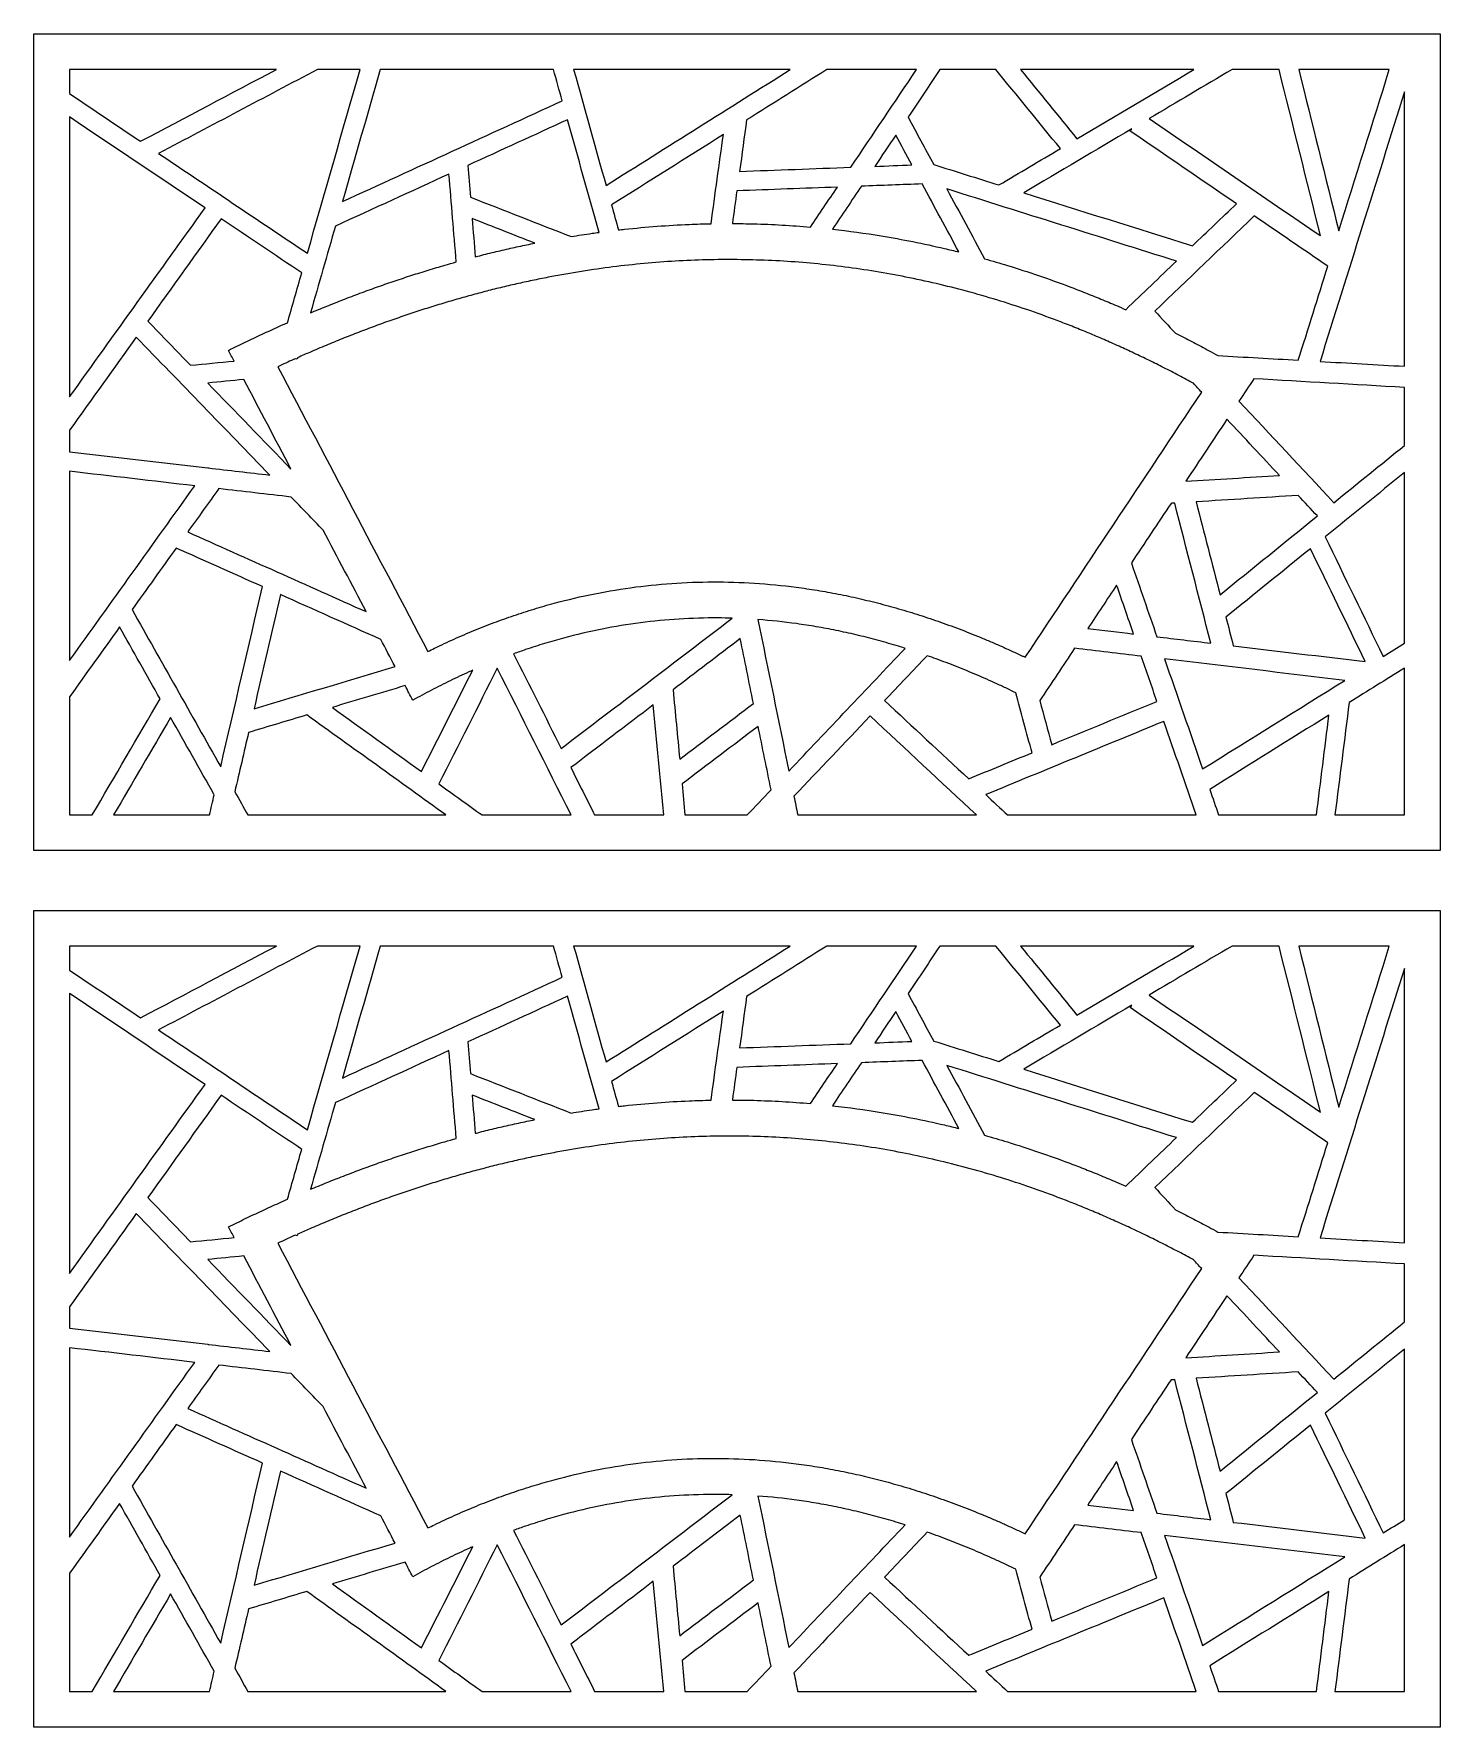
# Model space of a CAD drawing. Header units: centimetres. Extents: x -9.6 to 9.3, y -8.5 to 14.3.
import ezdxf

# ---------------------------------------------------------------- set-up
doc = ezdxf.new("R2010")
doc.units = ezdxf.units.CM
doc.header["$MEASUREMENT"] = 0
doc.layers.add('layer 1', color=7, linetype='Continuous')

msp = doc.modelspace()

# ---------------------------------------------------------------- linework, layer by layer
at = {"layer": 'layer 1', "color": 177}
for points, knots in [([(9.25569, 14.28019), (2.9634, 14.28019), (-3.32879, 14.28019), (-9.62106, 14.28019), (-9.62106, 14.28019), (-9.62104, 10.62511), (-9.62106, 6.97004), (-9.62104, 3.315), (-9.62104, 3.315), (-3.32881, 3.31504), (2.96346, 3.31502), (9.25569, 3.31502), (9.25569, 3.31502), (9.2557, 6.97006), (9.2557, 10.62513), (9.25569, 14.28019)], [0, 0, 0, 0, 0.2, 0.2, 0.2, 0.2, 0.4, 0.4, 0.4, 0.4, 0.6, 0.6, 0.6, 0.6, 1, 1, 1, 1]), ([(-8.18884, 12.8376), (-8.50664, 13.05096), (-8.82444, 13.26427), (-9.14222, 13.4776), (-9.14222, 13.4776), (-9.14222, 13.58554), (-9.14222, 13.69343), (-9.14224, 13.80135), (-9.14224, 13.80135), (-8.21645, 13.80135), (-7.29068, 13.80137), (-6.3649, 13.80135), (-6.3649, 13.80135), (-6.97286, 13.4801), (-7.58087, 13.15885), (-8.18884, 12.8376)], [0, 0, 0, 0, 0.2, 0.2, 0.2, 0.2, 0.4, 0.4, 0.4, 0.4, 0.6, 0.6, 0.6, 0.6, 1, 1, 1, 1]), ([(-5.81588, 13.80137), (-5.62471, 13.80137), (-5.43358, 13.80137), (-5.24243, 13.80135), (-5.24243, 13.80135), (-5.47808, 12.97898), (-5.71374, 12.15661), (-5.94941, 11.33425), (-5.94941, 11.33425), (-6.61528, 11.78123), (-7.28115, 12.22823), (-7.94704, 12.67526), (-7.94704, 12.67526), (-7.23667, 13.05064), (-6.52626, 13.426), (-5.81588, 13.80137)], [0, 0, 0, 0, 0.2, 0.2, 0.2, 0.2, 0.4, 0.4, 0.4, 0.4, 0.6, 0.6, 0.6, 0.6, 1, 1, 1, 1]), ([(-2.64547, 13.80137), (-2.60634, 13.66126), (-2.56716, 13.52119), (-2.52805, 13.38108), (-2.52805, 13.38108), (-3.51196, 12.9301), (-4.4959, 12.47917), (-5.47979, 12.02823), (-5.47979, 12.02823), (-5.31043, 12.61928), (-5.14106, 13.2103), (-4.9717, 13.80135), (-4.9717, 13.80135), (-4.19629, 13.80135), (-3.42088, 13.80135), (-2.64547, 13.80137)], [0, 0, 0, 0, 0.2, 0.2, 0.2, 0.2, 0.4, 0.4, 0.4, 0.4, 0.6, 0.6, 0.6, 0.6, 1, 1, 1, 1]), ([(0.53289, 13.80135), (-0.29166, 13.28261), (-1.11615, 12.76388), (-1.94066, 12.24516), (-1.94066, 12.24516), (-2.08558, 12.76388), (-2.2305, 13.28261), (-2.37543, 13.80135), (-2.37543, 13.80135), (-1.40595, 13.80137), (-0.43654, 13.80133), (0.53289, 13.80135)], [0, 0, 0, 0, 0.25, 0.25, 0.25, 0.25, 0.5, 0.5, 0.5, 0.5, 1, 1, 1, 1]), ([(2.22848, 13.80135), (1.93387, 13.36404), (1.63924, 12.92671), (1.34463, 12.4894), (1.34463, 12.4894), (0.84698, 12.47076), (0.34929, 12.45212), (-0.14834, 12.43348), (-0.14834, 12.43348), (-0.11654, 12.66413), (-0.08475, 12.89476), (-0.05293, 13.12539), (-0.05293, 13.12539), (0.30517, 13.35071), (0.66335, 13.57603), (1.02148, 13.80137), (1.02148, 13.80137), (1.4238, 13.80135), (1.82614, 13.80137), (2.22848, 13.80135)], [0, 0, 0, 0, 0.16666667, 0.16666667, 0.16666667, 0.16666667, 0.33333333, 0.33333333, 0.33333333, 0.33333333, 0.5, 0.5, 0.5, 0.5, 0.66666667, 0.66666667, 0.66666667, 0.66666667, 1, 1, 1, 1]), ([(4.158, 12.7402), (3.88265, 12.57729), (3.60729, 12.41433), (3.33194, 12.25133), (3.33194, 12.25133), (3.04046, 12.34301), (2.74899, 12.43461), (2.45753, 12.5262), (2.45753, 12.5262), (2.34268, 12.73892), (2.22781, 12.95161), (2.11296, 13.16431), (2.11296, 13.16431), (2.25601, 13.37666), (2.39907, 13.58902), (2.54212, 13.80135), (2.54212, 13.80135), (2.79212, 13.80135), (3.04212, 13.80137), (3.29212, 13.80135), (3.29212, 13.80135), (3.58073, 13.44764), (3.86937, 13.09394), (4.158, 12.7402)], [0, 0, 0, 0, 0.14285714, 0.14285714, 0.14285714, 0.14285714, 0.28571429, 0.28571429, 0.28571429, 0.28571429, 0.42857143, 0.42857143, 0.42857143, 0.42857143, 0.57142857, 0.57142857, 0.57142857, 0.57142857, 0.71428571, 0.71428571, 0.71428571, 0.71428571, 1, 1, 1, 1]), ([(3.62288, 13.80137), (4.39901, 13.80135), (5.17517, 13.80135), (5.95132, 13.80135), (5.95132, 13.80135), (5.42791, 13.49164), (4.9045, 13.18191), (4.38108, 12.8722), (4.38108, 12.8722), (4.12834, 13.18191), (3.87562, 13.49164), (3.62288, 13.80137)], [0, 0, 0, 0, 0.25, 0.25, 0.25, 0.25, 0.5, 0.5, 0.5, 0.5, 1, 1, 1, 1]), ([(7.64915, 11.57107), (6.88291, 12.09519), (6.11673, 12.61931), (5.35051, 13.14344), (5.35051, 13.14344), (5.72112, 13.36275), (6.09175, 13.58205), (6.46234, 13.80135), (6.46234, 13.80135), (6.6728, 13.80135), (6.88328, 13.80135), (7.09373, 13.80135), (7.09373, 13.80135), (7.27885, 13.05793), (7.46404, 12.31451), (7.64915, 11.57107)], [0, 0, 0, 0, 0.2, 0.2, 0.2, 0.2, 0.4, 0.4, 0.4, 0.4, 0.6, 0.6, 0.6, 0.6, 1, 1, 1, 1]), ([(7.35685, 13.80137), (7.76249, 13.80135), (8.16816, 13.80135), (8.5738, 13.80135), (8.5738, 13.80135), (8.34787, 13.07976), (8.12191, 12.35818), (7.89596, 11.63661), (7.89596, 11.63661), (7.71628, 12.35818), (7.53655, 13.07974), (7.35685, 13.80137)], [0, 0, 0, 0, 0.25, 0.25, 0.25, 0.25, 0.5, 0.5, 0.5, 0.5, 1, 1, 1, 1]), ([(8.77686, 9.81758), (8.39913, 9.83928), (8.0214, 9.86098), (7.64363, 9.88268), (7.64363, 9.88268), (8.0214, 11.089), (8.39915, 12.29532), (8.77686, 13.50165), (8.77686, 13.50165), (8.77686, 12.27363), (8.77686, 11.0456), (8.77686, 9.81758)], [0, 0, 0, 0, 0.25, 0.25, 0.25, 0.25, 0.5, 0.5, 0.5, 0.5, 1, 1, 1, 1]), ([(-9.14222, 13.16415), (-8.53594, 12.75715), (-7.92959, 12.35009), (-7.32324, 11.94308), (-7.32324, 11.94308), (-7.92957, 11.09733), (-8.53592, 10.25163), (-9.14222, 9.4059), (-9.14222, 9.4059), (-9.14222, 10.65866), (-9.1422, 11.91142), (-9.14222, 13.16415)], [0, 0, 0, 0, 0.25, 0.25, 0.25, 0.25, 0.5, 0.5, 0.5, 0.5, 1, 1, 1, 1]), ([(-2.41044, 11.55904), (-2.86102, 11.73576), (-3.31161, 11.9125), (-3.76222, 12.08926), (-3.76222, 12.08926), (-3.77388, 12.23056), (-3.78555, 12.37188), (-3.79725, 12.51317), (-3.79725, 12.51317), (-3.35055, 12.71789), (-2.90386, 12.92261), (-2.45718, 13.12737), (-2.45718, 13.12737), (-2.31638, 12.6233), (-2.17556, 12.11924), (-2.03476, 11.61519), (-2.03476, 11.61519), (-2.06518, 11.61109), (-2.09555, 11.60686), (-2.12594, 11.60255), (-2.12594, 11.60255), (-2.22091, 11.58904), (-2.31574, 11.57453), (-2.41044, 11.55904)], [0, 0, 0, 0, 0.14285714, 0.14285714, 0.14285714, 0.14285714, 0.28571429, 0.28571429, 0.28571429, 0.28571429, 0.42857143, 0.42857143, 0.42857143, 0.42857143, 0.57142857, 0.57142857, 0.57142857, 0.57142857, 0.71428571, 0.71428571, 0.71428571, 0.71428571, 1, 1, 1, 1]), ([(6.5216, 11.99907), (6.32488, 11.81085), (6.12814, 11.62263), (5.93141, 11.43443), (5.93141, 11.43443), (5.17616, 11.67179), (4.42094, 11.90915), (3.6657, 12.14651), (3.6657, 12.14651), (4.14963, 12.43284), (4.63354, 12.71919), (5.11749, 13.00554), (5.11749, 13.00554), (5.11017, 12.99522), (5.10288, 12.98489), (5.09555, 12.97458), (5.09555, 12.97458), (5.57091, 12.64938), (6.04625, 12.32422), (6.5216, 11.99907)], [0, 0, 0, 0, 0.16666667, 0.16666667, 0.16666667, 0.16666667, 0.33333333, 0.33333333, 0.33333333, 0.33333333, 0.5, 0.5, 0.5, 0.5, 0.66666667, 0.66666667, 0.66666667, 0.66666667, 1, 1, 1, 1]), ([(-1.77382, 11.64789), (-1.8051, 11.75983), (-1.83636, 11.87175), (-1.86762, 11.9837), (-1.86762, 11.9837), (-1.36712, 12.29857), (-0.86661, 12.6135), (-0.36611, 12.92837), (-0.36611, 12.92837), (-0.4211, 12.52948), (-0.47611, 12.13057), (-0.53112, 11.7317), (-0.53112, 11.7317), (-0.6283, 11.7298), (-0.72548, 11.72685), (-0.8226, 11.72279), (-0.8226, 11.72279), (-0.96692, 11.71673), (-1.11113, 11.70825), (-1.25519, 11.6974), (-1.25519, 11.6974), (-1.40078, 11.68638), (-1.54617, 11.67296), (-1.69133, 11.65712), (-1.69133, 11.65712), (-1.71886, 11.65413), (-1.74638, 11.65108), (-1.77382, 11.64789)], [0, 0, 0, 0, 0.125, 0.125, 0.125, 0.125, 0.25, 0.25, 0.25, 0.25, 0.375, 0.375, 0.375, 0.375, 0.5, 0.5, 0.5, 0.5, 0.625, 0.625, 0.625, 0.625, 0.75, 0.75, 0.75, 0.75, 1, 1, 1, 1]), ([(1.94891, 12.92078), (2.02102, 12.78723), (2.09316, 12.65369), (2.16525, 12.52012), (2.16525, 12.52012), (1.99897, 12.5139), (1.83269, 12.50769), (1.66638, 12.50144), (1.66638, 12.50144), (1.76056, 12.64122), (1.85474, 12.78103), (1.94891, 12.92078)], [0, 0, 0, 0, 0.25, 0.25, 0.25, 0.25, 0.5, 0.5, 0.5, 0.5, 1, 1, 1, 1]), ([(-5.90769, 10.53507), (-5.79653, 10.92292), (-5.68537, 11.31085), (-5.57423, 11.69876), (-5.57423, 11.69876), (-5.06571, 11.93178), (-4.55719, 12.16487), (-4.04869, 12.39795), (-4.04869, 12.39795), (-4.01621, 12.00465), (-3.9837, 11.61137), (-3.95121, 11.21809), (-3.95121, 11.21809), (-4.00268, 11.20378), (-4.05408, 11.18918), (-4.10539, 11.17432), (-4.10539, 11.17432), (-4.17957, 11.15283), (-4.25356, 11.13079), (-4.32741, 11.1082), (-4.32741, 11.1082), (-4.40125, 11.08564), (-4.47492, 11.06249), (-4.54839, 11.03885), (-4.54839, 11.03885), (-4.62284, 11.01492), (-4.69707, 10.99042), (-4.77112, 10.96541), (-4.77112, 10.96541), (-4.84518, 10.94037), (-4.91904, 10.91481), (-4.99273, 10.88875), (-4.99273, 10.88875), (-5.06737, 10.86232), (-5.1418, 10.83538), (-5.21607, 10.80792), (-5.21607, 10.80792), (-5.29032, 10.78045), (-5.3644, 10.75247), (-5.43826, 10.72396), (-5.43826, 10.72396), (-5.51312, 10.69507), (-5.5878, 10.66571), (-5.66225, 10.63575), (-5.66225, 10.63575), (-5.73671, 10.60585), (-5.81099, 10.57545), (-5.88504, 10.54452), (-5.88504, 10.54452), (-5.89259, 10.54137), (-5.90014, 10.53822), (-5.90769, 10.53507)], [0, 0, 0, 0, 0.07142857, 0.07142857, 0.07142857, 0.07142857, 0.14285714, 0.14285714, 0.14285714, 0.14285714, 0.21428571, 0.21428571, 0.21428571, 0.21428571, 0.28571429, 0.28571429, 0.28571429, 0.28571429, 0.35714286, 0.35714286, 0.35714286, 0.35714286, 0.42857143, 0.42857143, 0.42857143, 0.42857143, 0.5, 0.5, 0.5, 0.5, 0.57142857, 0.57142857, 0.57142857, 0.57142857, 0.64285714, 0.64285714, 0.64285714, 0.64285714, 0.71428571, 0.71428571, 0.71428571, 0.71428571, 0.78571429, 0.78571429, 0.78571429, 0.78571429, 0.85714286, 0.85714286, 0.85714286, 0.85714286, 1, 1, 1, 1]), ([(-0.24481, 11.73396), (-0.22466, 11.88007), (-0.20451, 12.0262), (-0.18436, 12.17227), (-0.18436, 12.17227), (0.26544, 12.18914), (0.71524, 12.20599), (1.1651, 12.22283), (1.1651, 12.22283), (1.04467, 12.04415), (0.92431, 11.86547), (0.80392, 11.68677), (0.80392, 11.68677), (0.55014, 11.70883), (0.29581, 11.72316), (0.04115, 11.72976), (0.04115, 11.72976), (-0.05415, 11.73224), (-0.14948, 11.73366), (-0.24481, 11.73396)], [0, 0, 0, 0, 0.16666667, 0.16666667, 0.16666667, 0.16666667, 0.33333333, 0.33333333, 0.33333333, 0.33333333, 0.5, 0.5, 0.5, 0.5, 0.66666667, 0.66666667, 0.66666667, 0.66666667, 1, 1, 1, 1]), ([(1.09801, 11.65775), (1.2276, 11.85011), (1.35724, 12.04251), (1.48681, 12.23491), (1.48681, 12.23491), (1.75879, 12.24507), (2.03081, 12.25526), (2.30277, 12.26544), (2.30277, 12.26544), (2.46724, 11.9609), (2.63168, 11.65633), (2.79613, 11.35183), (2.79613, 11.35183), (2.73172, 11.36795), (2.66721, 11.38359), (2.60256, 11.39875), (2.60256, 11.39875), (2.46154, 11.4318), (2.31995, 11.46246), (2.17796, 11.49074), (2.17796, 11.49074), (2.037, 11.51882), (1.89556, 11.54448), (1.75372, 11.56775), (1.75372, 11.56775), (1.53597, 11.60349), (1.31732, 11.63348), (1.09801, 11.65775)], [0, 0, 0, 0, 0.125, 0.125, 0.125, 0.125, 0.25, 0.25, 0.25, 0.25, 0.375, 0.375, 0.375, 0.375, 0.5, 0.5, 0.5, 0.5, 0.625, 0.625, 0.625, 0.625, 0.75, 0.75, 0.75, 0.75, 1, 1, 1, 1]), ([(3.14103, 11.26039), (2.97231, 11.57288), (2.80357, 11.88536), (2.63483, 12.19783), (2.63483, 12.19783), (3.66219, 11.87498), (4.68954, 11.55209), (5.71689, 11.22922), (5.71689, 11.22922), (5.48972, 11.01186), (5.26254, 10.7945), (5.03536, 10.57716), (5.03536, 10.57716), (4.99386, 10.59554), (4.95227, 10.61374), (4.91059, 10.63171), (4.91059, 10.63171), (4.84158, 10.66157), (4.77229, 10.69084), (4.70281, 10.71958), (4.70281, 10.71958), (4.63334, 10.74833), (4.56362, 10.77653), (4.49369, 10.8042), (4.49369, 10.8042), (4.42442, 10.8316), (4.35495, 10.85842), (4.28525, 10.88475), (4.28525, 10.88475), (4.1459, 10.93735), (4.0057, 10.9877), (3.86475, 11.03582), (3.86475, 11.03582), (3.72604, 11.08315), (3.58658, 11.12826), (3.44638, 11.17108), (3.44638, 11.17108), (3.34497, 11.20206), (3.24319, 11.23183), (3.14103, 11.26039)], [0, 0, 0, 0, 0.09090909, 0.09090909, 0.09090909, 0.09090909, 0.18181818, 0.18181818, 0.18181818, 0.18181818, 0.27272727, 0.27272727, 0.27272727, 0.27272727, 0.36363636, 0.36363636, 0.36363636, 0.36363636, 0.45454545, 0.45454545, 0.45454545, 0.45454545, 0.54545455, 0.54545455, 0.54545455, 0.54545455, 0.63636364, 0.63636364, 0.63636364, 0.63636364, 0.72727273, 0.72727273, 0.72727273, 0.72727273, 0.81818182, 0.81818182, 0.81818182, 0.81818182, 1, 1, 1, 1]), ([(5.70334, 10.26164), (5.61082, 10.36066), (5.51832, 10.4597), (5.42582, 10.55874), (5.42582, 10.55874), (5.87074, 10.98437), (6.31563, 11.41001), (6.76051, 11.83565), (6.76051, 11.83565), (7.08938, 11.6107), (7.41816, 11.38577), (7.74696, 11.16084), (7.74696, 11.16084), (7.61537, 10.74037), (7.48369, 10.31989), (7.352, 9.89942), (7.352, 9.89942), (6.99213, 9.92009), (6.63226, 9.94076), (6.27235, 9.96144), (6.27235, 9.96144), (6.23294, 9.98323), (6.19344, 10.00489), (6.15386, 10.02636), (6.15386, 10.02636), (6.0855, 10.06344), (6.0169, 10.10002), (5.94802, 10.13607), (5.94802, 10.13607), (5.87918, 10.17218), (5.81006, 10.20774), (5.74064, 10.24281), (5.74064, 10.24281), (5.72822, 10.24911), (5.71577, 10.25537), (5.70334, 10.26164)], [0, 0, 0, 0, 0.1, 0.1, 0.1, 0.1, 0.2, 0.2, 0.2, 0.2, 0.3, 0.3, 0.3, 0.3, 0.4, 0.4, 0.4, 0.4, 0.5, 0.5, 0.5, 0.5, 0.6, 0.6, 0.6, 0.6, 0.7, 0.7, 0.7, 0.7, 0.8, 0.8, 0.8, 0.8, 1, 1, 1, 1]), ([(-6.93295, 9.88734), (-7.12805, 9.86845), (-7.32313, 9.84955), (-7.51823, 9.83067), (-7.51823, 9.83067), (-7.70962, 10.02832), (-7.90101, 10.22596), (-8.09244, 10.42365), (-8.09244, 10.42365), (-7.764, 10.88174), (-7.43556, 11.33986), (-7.10715, 11.79799), (-7.10715, 11.79799), (-6.74633, 11.55576), (-6.38556, 11.31355), (-6.02472, 11.07135), (-6.02472, 11.07135), (-6.08864, 10.84834), (-6.15258, 10.62529), (-6.21644, 10.40231), (-6.21644, 10.40231), (-6.25539, 10.38514), (-6.29425, 10.36784), (-6.33307, 10.35041), (-6.33307, 10.35041), (-6.4084, 10.31659), (-6.4835, 10.28227), (-6.55837, 10.24747), (-6.55837, 10.24747), (-6.59582, 10.23008), (-6.63315, 10.21255), (-6.67051, 10.1949), (-6.67051, 10.1949), (-6.70815, 10.17715), (-6.74569, 10.15924), (-6.78318, 10.14125), (-6.78318, 10.14125), (-6.82067, 10.12324), (-6.85812, 10.10509), (-6.89551, 10.08684), (-6.89551, 10.08684), (-6.93315, 10.06846), (-6.97077, 10.04995), (-7.00831, 10.03136), (-7.00831, 10.03136), (-7.00843, 10.03134), (-7.00865, 10.03134), (-7.0088, 10.03134), (-7.0088, 10.03134), (-6.9835, 9.98334), (-6.95824, 9.93534), (-6.93295, 9.88734)], [0, 0, 0, 0, 0.07142857, 0.07142857, 0.07142857, 0.07142857, 0.14285714, 0.14285714, 0.14285714, 0.14285714, 0.21428571, 0.21428571, 0.21428571, 0.21428571, 0.28571429, 0.28571429, 0.28571429, 0.28571429, 0.35714286, 0.35714286, 0.35714286, 0.35714286, 0.42857143, 0.42857143, 0.42857143, 0.42857143, 0.5, 0.5, 0.5, 0.5, 0.57142857, 0.57142857, 0.57142857, 0.57142857, 0.64285714, 0.64285714, 0.64285714, 0.64285714, 0.71428571, 0.71428571, 0.71428571, 0.71428571, 0.78571429, 0.78571429, 0.78571429, 0.78571429, 0.85714286, 0.85714286, 0.85714286, 0.85714286, 1, 1, 1, 1]), ([(-3.69594, 11.28675), (-3.7101, 11.45799), (-3.72423, 11.62925), (-3.73838, 11.80051), (-3.73838, 11.80051), (-3.45792, 11.6905), (-3.17744, 11.58048), (-2.89698, 11.47048), (-2.89698, 11.47048), (-2.93263, 11.46336), (-2.96821, 11.45609), (-3.00378, 11.44867), (-3.00378, 11.44867), (-3.07698, 11.4334), (-3.1501, 11.41761), (-3.22306, 11.40123), (-3.22306, 11.40123), (-3.29675, 11.38467), (-3.37034, 11.36754), (-3.44374, 11.34985), (-3.44374, 11.34985), (-3.51716, 11.33214), (-3.59046, 11.31391), (-3.66361, 11.29512), (-3.66361, 11.29512), (-3.67437, 11.29232), (-3.68518, 11.28954), (-3.69594, 11.28675)], [0, 0, 0, 0, 0.125, 0.125, 0.125, 0.125, 0.25, 0.25, 0.25, 0.25, 0.375, 0.375, 0.375, 0.375, 0.5, 0.5, 0.5, 0.5, 0.625, 0.625, 0.625, 0.625, 0.75, 0.75, 0.75, 0.75, 1, 1, 1, 1]), ([(-6.11127, 9.91923), (-6.10296, 9.91681), (-6.09459, 9.91435), (-6.08623, 9.91194), (-6.08623, 9.91194), (-6.08424, 9.91895), (-6.08221, 9.92604), (-6.08018, 9.93308), (-6.08018, 9.93308), (-6.02597, 9.95722), (-5.97163, 9.98108), (-5.91719, 10.00467), (-5.91719, 10.00467), (-5.84449, 10.03617), (-5.7716, 10.06719), (-5.69849, 10.0977), (-5.69849, 10.0977), (-5.62644, 10.12779), (-5.55423, 10.15738), (-5.48179, 10.18647), (-5.48179, 10.18647), (-5.40938, 10.21554), (-5.33675, 10.24415), (-5.26394, 10.27223), (-5.26394, 10.27223), (-5.19221, 10.29991), (-5.12023, 10.32711), (-5.04809, 10.3538), (-5.04809, 10.3538), (-4.97597, 10.3805), (-4.90364, 10.40665), (-4.83116, 10.43228), (-4.83116, 10.43228), (-4.75965, 10.45765), (-4.68798, 10.48241), (-4.6161, 10.50668), (-4.6161, 10.50668), (-4.54429, 10.53099), (-4.47226, 10.55472), (-4.40006, 10.57798), (-4.40006, 10.57798), (-4.32883, 10.60087), (-4.25742, 10.6233), (-4.18583, 10.64518), (-4.18583, 10.64518), (-4.11427, 10.66707), (-4.04255, 10.68841), (-3.97069, 10.70924), (-3.97069, 10.70924), (-3.89969, 10.72982), (-3.8285, 10.74982), (-3.75721, 10.76932), (-3.75721, 10.76932), (-3.68598, 10.7888), (-3.61457, 10.80776), (-3.54296, 10.82619), (-3.54296, 10.82619), (-3.4722, 10.84437), (-3.40135, 10.86202), (-3.33036, 10.87913), (-3.33036, 10.87913), (-3.25933, 10.89623), (-3.1882, 10.9128), (-3.11695, 10.9288), (-3.11695, 10.9288), (-3.04645, 10.94464), (-2.97584, 10.95993), (-2.90507, 10.97465), (-2.90507, 10.97465), (-2.83433, 10.98938), (-2.76351, 11.00357), (-2.69256, 11.01716), (-2.69256, 11.01716), (-2.62226, 11.03063), (-2.55189, 11.04355), (-2.48143, 11.05591), (-2.48143, 11.05591), (-2.34055, 11.08061), (-2.19933, 11.10304), (-2.05775, 11.12319), (-2.05775, 11.12319), (-1.9184, 11.143), (-1.77876, 11.16055), (-1.63883, 11.17579), (-1.63883, 11.17579), (-1.49902, 11.19104), (-1.35895, 11.20396), (-1.21869, 11.21455), (-1.21869, 11.21455), (-1.08004, 11.22505), (-0.94124, 11.23317), (-0.80232, 11.23903), (-0.80232, 11.23903), (-0.66346, 11.24482), (-0.52449, 11.24831), (-0.38548, 11.24945), (-0.38548, 11.24945), (-0.24746, 11.25055), (-0.1094, 11.24932), (0.0286, 11.24574), (0.0286, 11.24574), (0.30426, 11.23858), (0.57951, 11.22203), (0.85407, 11.19606), (0.85407, 11.19606), (1.12897, 11.17003), (1.40281, 11.13467), (1.67533, 11.08995), (1.67533, 11.08995), (1.81177, 11.06758), (1.9478, 11.04286), (2.08341, 11.01585), (2.08341, 11.01585), (2.22011, 10.98865), (2.35634, 10.95914), (2.49209, 10.92732), (2.49209, 10.92732), (2.62785, 10.89552), (2.76306, 10.86144), (2.89771, 10.82509), (2.89771, 10.82509), (3.03409, 10.7883), (3.16984, 10.74928), (3.30495, 10.70801), (3.30495, 10.70801), (3.44012, 10.66672), (3.57462, 10.62323), (3.70835, 10.57759), (3.70835, 10.57759), (3.84443, 10.53114), (3.97975, 10.48252), (4.11428, 10.43174), (4.11428, 10.43174), (4.1816, 10.40629), (4.24871, 10.3804), (4.31559, 10.35395), (4.31559, 10.35395), (4.38319, 10.32722), (4.45056, 10.29996), (4.51769, 10.27217), (4.51769, 10.27217), (4.58489, 10.24439), (4.65183, 10.21606), (4.71858, 10.18724), (4.71858, 10.18724), (4.78607, 10.1581), (4.85331, 10.12843), (4.92036, 10.09823), (4.92036, 10.09823), (4.98739, 10.06806), (5.05422, 10.03736), (5.12081, 10.00616), (5.12081, 10.00616), (5.18818, 9.9746), (5.25533, 9.9425), (5.32221, 9.90993), (5.32221, 9.90993), (5.38912, 9.87734), (5.45582, 9.84427), (5.52225, 9.81068), (5.52225, 9.81068), (5.58957, 9.77666), (5.65655, 9.74219), (5.72332, 9.70722), (5.72332, 9.70722), (5.79013, 9.67218), (5.85666, 9.63672), (5.92293, 9.60076), (5.92293, 9.60076), (5.92974, 9.59709), (5.9365, 9.5934), (5.94331, 9.58971), (5.94331, 9.58971), (5.98052, 9.54989), (6.01772, 9.50996), (6.05497, 9.47014), (6.05497, 9.47014), (5.26565, 8.28354), (4.47632, 7.09696), (3.687, 5.91037), (3.687, 5.91037), (3.67459, 5.91628), (3.66214, 5.92219), (3.6497, 5.92806), (3.6497, 5.92806), (3.60267, 5.95034), (3.55549, 5.97235), (3.50818, 5.99402), (3.50818, 5.99402), (3.46083, 6.0157), (3.41333, 6.03708), (3.36572, 6.05818), (3.36572, 6.05818), (3.31871, 6.07895), (3.27158, 6.09943), (3.22434, 6.11962), (3.22434, 6.11962), (3.17703, 6.13981), (3.12961, 6.1597), (3.08203, 6.17926), (3.08203, 6.17926), (3.03506, 6.19859), (2.98797, 6.21756), (2.94073, 6.23624), (2.94073, 6.23624), (2.89351, 6.25494), (2.84613, 6.27332), (2.79863, 6.29133), (2.79863, 6.29133), (2.75171, 6.30919), (2.70468, 6.32667), (2.65748, 6.34386), (2.65748, 6.34386), (2.61029, 6.36105), (2.56296, 6.3779), (2.51552, 6.39442), (2.51552, 6.39442), (2.46866, 6.41075), (2.42161, 6.42674), (2.3745, 6.44244), (2.3745, 6.44244), (2.32734, 6.45808), (2.2801, 6.47342), (2.23273, 6.48841), (2.23273, 6.48841), (2.18587, 6.50324), (2.13891, 6.51775), (2.09184, 6.5319), (2.09184, 6.5319), (2.04475, 6.54606), (1.99759, 6.55986), (1.95028, 6.57332), (1.95028, 6.57332), (1.90345, 6.58666), (1.85651, 6.59962), (1.8095, 6.61224), (1.8095, 6.61224), (1.71539, 6.63754), (1.62096, 6.66136), (1.52615, 6.68379), (1.52615, 6.68379), (1.43303, 6.70576), (1.33958, 6.72635), (1.24583, 6.74547), (1.24583, 6.74547), (1.15199, 6.76462), (1.05787, 6.78229), (0.96347, 6.79847), (0.96347, 6.79847), (0.87047, 6.81441), (0.77723, 6.82885), (0.68376, 6.84181), (0.68376, 6.84181), (0.49677, 6.86774), (0.30906, 6.88756), (0.12075, 6.90122), (0.12075, 6.90122), (-0.06406, 6.91464), (-0.24925, 6.92189), (-0.43454, 6.92297), (-0.43454, 6.92297), (-0.61997, 6.92404), (-0.80532, 6.91884), (-0.99039, 6.90741), (-0.99039, 6.90741), (-1.17494, 6.89598), (-1.35901, 6.87831), (-1.54237, 6.85445), (-1.54237, 6.85445), (-1.72565, 6.83055), (-1.90805, 6.80048), (-2.08932, 6.76437), (-2.08932, 6.76437), (-2.27298, 6.72776), (-2.45537, 6.68504), (-2.63623, 6.63633), (-2.63623, 6.63633), (-2.72664, 6.61194), (-2.81664, 6.58612), (-2.90623, 6.5588), (-2.90623, 6.5588), (-2.99692, 6.53117), (-3.08718, 6.50207), (-3.1769, 6.47152), (-3.1769, 6.47152), (-3.26655, 6.44106), (-3.35577, 6.40907), (-3.44441, 6.37574), (-3.44441, 6.37574), (-3.5345, 6.34187), (-3.62405, 6.3066), (-3.71303, 6.26991), (-3.71303, 6.26991), (-3.75749, 6.25158), (-3.80182, 6.23292), (-3.846, 6.21395), (-3.846, 6.21395), (-3.89059, 6.19478), (-3.93501, 6.17527), (-3.97932, 6.15543), (-3.97932, 6.15543), (-4.02356, 6.13558), (-4.06766, 6.11541), (-4.11164, 6.09492), (-4.11164, 6.09492), (-4.15603, 6.07421), (-4.20028, 6.05318), (-4.24437, 6.03182), (-4.24437, 6.03182), (-4.27367, 6.01762), (-4.30294, 6.00324), (-4.33213, 5.98876), (-4.33213, 5.98876), (-5.00345, 7.26322), (-5.67478, 8.53771), (-6.34611, 9.81219), (-6.34611, 9.81219), (-6.27584, 9.8448), (-6.20537, 9.87699), (-6.13472, 9.9087), (-6.13472, 9.9087), (-6.12691, 9.9122), (-6.11908, 9.91573), (-6.11127, 9.91923)], [0, 0, 0, 0, 0.01219512, 0.01219512, 0.01219512, 0.01219512, 0.02439024, 0.02439024, 0.02439024, 0.02439024, 0.03658537, 0.03658537, 0.03658537, 0.03658537, 0.04878049, 0.04878049, 0.04878049, 0.04878049, 0.06097561, 0.06097561, 0.06097561, 0.06097561, 0.07317073, 0.07317073, 0.07317073, 0.07317073, 0.08536585, 0.08536585, 0.08536585, 0.08536585, 0.09756098, 0.09756098, 0.09756098, 0.09756098, 0.1097561, 0.1097561, 0.1097561, 0.1097561, 0.12195122, 0.12195122, 0.12195122, 0.12195122, 0.13414634, 0.13414634, 0.13414634, 0.13414634, 0.14634146, 0.14634146, 0.14634146, 0.14634146, 0.15853659, 0.15853659, 0.15853659, 0.15853659, 0.17073171, 0.17073171, 0.17073171, 0.17073171, 0.18292683, 0.18292683, 0.18292683, 0.18292683, 0.19512195, 0.19512195, 0.19512195, 0.19512195, 0.20731707, 0.20731707, 0.20731707, 0.20731707, 0.2195122, 0.2195122, 0.2195122, 0.2195122, 0.23170732, 0.23170732, 0.23170732, 0.23170732, 0.24390244, 0.24390244, 0.24390244, 0.24390244, 0.25609756, 0.25609756, 0.25609756, 0.25609756, 0.26829268, 0.26829268, 0.26829268, 0.26829268, 0.2804878, 0.2804878, 0.2804878, 0.2804878, 0.29268293, 0.29268293, 0.29268293, 0.29268293, 0.30487805, 0.30487805, 0.30487805, 0.30487805, 0.31707317, 0.31707317, 0.31707317, 0.31707317, 0.32926829, 0.32926829, 0.32926829, 0.32926829, 0.34146341, 0.34146341, 0.34146341, 0.34146341, 0.35365854, 0.35365854, 0.35365854, 0.35365854, 0.36585366, 0.36585366, 0.36585366, 0.36585366, 0.37804878, 0.37804878, 0.37804878, 0.37804878, 0.3902439, 0.3902439, 0.3902439, 0.3902439, 0.40243902, 0.40243902, 0.40243902, 0.40243902, 0.41463415, 0.41463415, 0.41463415, 0.41463415, 0.42682927, 0.42682927, 0.42682927, 0.42682927, 0.43902439, 0.43902439, 0.43902439, 0.43902439, 0.45121951, 0.45121951, 0.45121951, 0.45121951, 0.46341463, 0.46341463, 0.46341463, 0.46341463, 0.47560976, 0.47560976, 0.47560976, 0.47560976, 0.48780488, 0.48780488, 0.48780488, 0.48780488, 0.5, 0.5, 0.5, 0.5, 0.51219512, 0.51219512, 0.51219512, 0.51219512, 0.52439024, 0.52439024, 0.52439024, 0.52439024, 0.53658537, 0.53658537, 0.53658537, 0.53658537, 0.54878049, 0.54878049, 0.54878049, 0.54878049, 0.56097561, 0.56097561, 0.56097561, 0.56097561, 0.57317073, 0.57317073, 0.57317073, 0.57317073, 0.58536585, 0.58536585, 0.58536585, 0.58536585, 0.59756098, 0.59756098, 0.59756098, 0.59756098, 0.6097561, 0.6097561, 0.6097561, 0.6097561, 0.62195122, 0.62195122, 0.62195122, 0.62195122, 0.63414634, 0.63414634, 0.63414634, 0.63414634, 0.64634146, 0.64634146, 0.64634146, 0.64634146, 0.65853659, 0.65853659, 0.65853659, 0.65853659, 0.67073171, 0.67073171, 0.67073171, 0.67073171, 0.68292683, 0.68292683, 0.68292683, 0.68292683, 0.69512195, 0.69512195, 0.69512195, 0.69512195, 0.70731707, 0.70731707, 0.70731707, 0.70731707, 0.7195122, 0.7195122, 0.7195122, 0.7195122, 0.73170732, 0.73170732, 0.73170732, 0.73170732, 0.74390244, 0.74390244, 0.74390244, 0.74390244, 0.75609756, 0.75609756, 0.75609756, 0.75609756, 0.76829268, 0.76829268, 0.76829268, 0.76829268, 0.7804878, 0.7804878, 0.7804878, 0.7804878, 0.79268293, 0.79268293, 0.79268293, 0.79268293, 0.80487805, 0.80487805, 0.80487805, 0.80487805, 0.81707317, 0.81707317, 0.81707317, 0.81707317, 0.82926829, 0.82926829, 0.82926829, 0.82926829, 0.84146341, 0.84146341, 0.84146341, 0.84146341, 0.85365854, 0.85365854, 0.85365854, 0.85365854, 0.86585366, 0.86585366, 0.86585366, 0.86585366, 0.87804878, 0.87804878, 0.87804878, 0.87804878, 0.8902439, 0.8902439, 0.8902439, 0.8902439, 0.90243902, 0.90243902, 0.90243902, 0.90243902, 0.91463415, 0.91463415, 0.91463415, 0.91463415, 0.92682927, 0.92682927, 0.92682927, 0.92682927, 0.93902439, 0.93902439, 0.93902439, 0.93902439, 0.95121951, 0.95121951, 0.95121951, 0.95121951, 0.96341463, 0.96341463, 0.96341463, 0.96341463, 0.97560976, 0.97560976, 0.97560976, 0.97560976, 1, 1, 1, 1]), ([(-9.14224, 8.95935), (-8.84367, 9.37578), (-8.5451, 9.79223), (-8.24659, 10.20868), (-8.24659, 10.20868), (-7.64893, 9.59153), (-7.0513, 8.97443), (-6.45368, 8.35734), (-6.45368, 8.35734), (-6.72914, 8.38937), (-7.00455, 8.42135), (-7.28005, 8.45338), (-7.28005, 8.45338), (-7.28175, 8.45465), (-7.28346, 8.45595), (-7.28516, 8.45722), (-7.28516, 8.45722), (-7.28588, 8.45623), (-7.28659, 8.45524), (-7.28732, 8.45424), (-7.28732, 8.45424), (-7.90562, 8.52612), (-8.52392, 8.598), (-9.14222, 8.66986), (-9.14222, 8.66986), (-9.14224, 8.76637), (-9.14222, 8.86284), (-9.14224, 8.95935)], [0, 0, 0, 0, 0.125, 0.125, 0.125, 0.125, 0.25, 0.25, 0.25, 0.25, 0.375, 0.375, 0.375, 0.375, 0.5, 0.5, 0.5, 0.5, 0.625, 0.625, 0.625, 0.625, 0.75, 0.75, 0.75, 0.75, 1, 1, 1, 1]), ([(-6.16951, 8.43796), (-6.5423, 8.82295), (-6.91514, 9.20793), (-7.28797, 9.59293), (-7.28797, 9.59293), (-7.1262, 9.60859), (-6.96441, 9.62425), (-6.80262, 9.63995), (-6.80262, 9.63995), (-6.59158, 9.23927), (-6.38054, 8.83861), (-6.16951, 8.43796)], [0, 0, 0, 0, 0.25, 0.25, 0.25, 0.25, 0.5, 0.5, 0.5, 0.5, 1, 1, 1, 1]), ([(8.77684, 8.7545), (8.46063, 8.49853), (8.14445, 8.24255), (7.8282, 7.98654), (7.8282, 7.98654), (7.40409, 8.44065), (6.97996, 8.89475), (6.55583, 9.34888), (6.55583, 9.34888), (6.62256, 9.44917), (6.68928, 9.54948), (6.756, 9.64981), (6.756, 9.64981), (7.42963, 9.61111), (8.10322, 9.57241), (8.77686, 9.53373), (8.77686, 9.53373), (8.77682, 9.27396), (8.77686, 9.01425), (8.77684, 8.7545)], [0, 0, 0, 0, 0.16666667, 0.16666667, 0.16666667, 0.16666667, 0.33333333, 0.33333333, 0.33333333, 0.33333333, 0.5, 0.5, 0.5, 0.5, 0.66666667, 0.66666667, 0.66666667, 0.66666667, 1, 1, 1, 1]), ([(6.39464, 9.10648), (6.62944, 8.85503), (6.86433, 8.60357), (7.09919, 8.35212), (7.09919, 8.35212), (6.67951, 8.32576), (6.25988, 8.29942), (5.8402, 8.27306), (5.8402, 8.27306), (6.02501, 8.55088), (6.20981, 8.82869), (6.39464, 9.10648)], [0, 0, 0, 0, 0.25, 0.25, 0.25, 0.25, 0.5, 0.5, 0.5, 0.5, 1, 1, 1, 1]), ([(-9.14222, 8.4079), (-8.58171, 8.34273), (-8.0212, 8.27755), (-7.46069, 8.21242), (-7.46069, 8.21242), (-8.0212, 7.43056), (-8.58171, 6.64878), (-9.14222, 5.86694), (-9.14222, 5.86694), (-9.14222, 6.71393), (-9.14222, 7.56092), (-9.14222, 8.4079)], [0, 0, 0, 0, 0.25, 0.25, 0.25, 0.25, 0.5, 0.5, 0.5, 0.5, 1, 1, 1, 1]), ([(7.71253, 7.52839), (8.06731, 7.81562), (8.42208, 8.10281), (8.77686, 8.38998), (8.77686, 8.38998), (8.7769, 7.62652), (8.77686, 6.86304), (8.77686, 6.09955), (8.77686, 6.09955), (8.68173, 6.04036), (8.58661, 5.98108), (8.49146, 5.92186), (8.49146, 5.92186), (8.2318, 6.45737), (7.97217, 6.99288), (7.71253, 7.52839)], [0, 0, 0, 0, 0.2, 0.2, 0.2, 0.2, 0.4, 0.4, 0.4, 0.4, 0.6, 0.6, 0.6, 0.6, 1, 1, 1, 1]), ([(-5.16098, 6.52338), (-5.95936, 6.87995), (-6.75772, 7.23651), (-7.55607, 7.5931), (-7.55607, 7.5931), (-7.41703, 7.78706), (-7.27796, 7.98103), (-7.1389, 8.17495), (-7.1389, 8.17495), (-6.81521, 8.13737), (-6.49148, 8.09972), (-6.16777, 8.06208), (-6.16777, 8.06208), (-6.02434, 7.91395), (-5.88088, 7.76583), (-5.73743, 7.6177), (-5.73743, 7.6177), (-5.54526, 7.25293), (-5.35314, 6.88815), (-5.16098, 6.52338)], [0, 0, 0, 0, 0.16666667, 0.16666667, 0.16666667, 0.16666667, 0.33333333, 0.33333333, 0.33333333, 0.33333333, 0.5, 0.5, 0.5, 0.5, 0.66666667, 0.66666667, 0.66666667, 0.66666667, 1, 1, 1, 1]), ([(5.11093, 7.17674), (5.28834, 7.44346), (5.46577, 7.71013), (5.6432, 7.97687), (5.6432, 7.97687), (5.65968, 7.97793), (5.67612, 7.97896), (5.69262, 7.97998), (5.69262, 7.97998), (5.85429, 7.35337), (6.01597, 6.72676), (6.17765, 6.10014), (6.17765, 6.10014), (5.93635, 6.12883), (5.69506, 6.15754), (5.45377, 6.18623), (5.45377, 6.18623), (5.33949, 6.51641), (5.22522, 6.84656), (5.11093, 7.17674)], [0, 0, 0, 0, 0.16666667, 0.16666667, 0.16666667, 0.16666667, 0.33333333, 0.33333333, 0.33333333, 0.33333333, 0.5, 0.5, 0.5, 0.5, 0.66666667, 0.66666667, 0.66666667, 0.66666667, 1, 1, 1, 1]), ([(5.98037, 7.99806), (6.43678, 8.0267), (6.8932, 8.05537), (7.34958, 8.08402), (7.34958, 8.08402), (7.43557, 7.99199), (7.52151, 7.89994), (7.6075, 7.80788), (7.6075, 7.80788), (7.17236, 7.45564), (6.73725, 7.10339), (6.30208, 6.75116), (6.30208, 6.75116), (6.19486, 7.16679), (6.08761, 7.58243), (5.98037, 7.99806)], [0, 0, 0, 0, 0.2, 0.2, 0.2, 0.2, 0.4, 0.4, 0.4, 0.4, 0.6, 0.6, 0.6, 0.6, 1, 1, 1, 1]), ([(-8.30326, 6.55091), (-8.10579, 6.82634), (-7.90832, 7.1018), (-7.71085, 7.37721), (-7.71085, 7.37721), (-7.32486, 7.20481), (-6.93887, 7.03242), (-6.55285, 6.86002), (-6.55285, 6.86002), (-6.73969, 6.05367), (-6.9265, 5.2473), (-7.1133, 4.44094), (-7.1133, 4.44094), (-7.50995, 5.14427), (-7.90661, 5.84759), (-8.30326, 6.55091)], [0, 0, 0, 0, 0.2, 0.2, 0.2, 0.2, 0.4, 0.4, 0.4, 0.4, 0.6, 0.6, 0.6, 0.6, 1, 1, 1, 1]), ([(8.24998, 5.85366), (7.65974, 5.92387), (7.06953, 5.99405), (6.47932, 6.06426), (6.47932, 6.06426), (6.44616, 6.19272), (6.41303, 6.32117), (6.37989, 6.44961), (6.37989, 6.44961), (6.75837, 6.756), (7.13683, 7.06239), (7.51532, 7.36877), (7.51532, 7.36877), (7.7602, 6.86377), (8.00507, 6.3587), (8.24998, 5.85366)], [0, 0, 0, 0, 0.2, 0.2, 0.2, 0.2, 0.4, 0.4, 0.4, 0.4, 0.6, 0.6, 0.6, 0.6, 1, 1, 1, 1]), ([(5.141, 6.22342), (4.93583, 6.24784), (4.73066, 6.27226), (4.52551, 6.29664), (4.52551, 6.29664), (4.65489, 6.49122), (4.78428, 6.68569), (4.91369, 6.88021), (4.91369, 6.88021), (4.98946, 6.66129), (5.06524, 6.44236), (5.141, 6.22342)], [0, 0, 0, 0, 0.25, 0.25, 0.25, 0.25, 0.5, 0.5, 0.5, 0.5, 1, 1, 1, 1]), ([(-4.77248, 5.7859), (-5.40362, 5.59714), (-6.03473, 5.40838), (-6.66583, 5.21961), (-6.66583, 5.21961), (-6.5475, 5.73041), (-6.42918, 6.24118), (-6.31084, 6.75192), (-6.31084, 6.75192), (-5.86213, 6.55151), (-5.41339, 6.35109), (-4.96467, 6.1507), (-4.96467, 6.1507), (-4.90062, 6.0291), (-4.83657, 5.90748), (-4.77248, 5.7859)], [0, 0, 0, 0, 0.2, 0.2, 0.2, 0.2, 0.4, 0.4, 0.4, 0.4, 0.6, 0.6, 0.6, 0.6, 1, 1, 1, 1]), ([(-0.24647, 6.43535), (-1.01177, 5.85245), (-1.77702, 5.26959), (-2.54229, 4.68666), (-2.54229, 4.68666), (-2.75514, 5.1101), (-2.96801, 5.53352), (-3.18091, 5.95694), (-3.18091, 5.95694), (-3.12773, 5.9762), (-3.07441, 5.99495), (-3.02093, 6.01314), (-3.02093, 6.01314), (-2.93609, 6.04202), (-2.85079, 6.06951), (-2.76508, 6.09563), (-2.76508, 6.09563), (-2.68054, 6.12143), (-2.59559, 6.14576), (-2.51027, 6.16878), (-2.51027, 6.16878), (-2.33973, 6.21473), (-2.16782, 6.255), (-1.99463, 6.28954), (-1.99463, 6.28954), (-1.82398, 6.32354), (-1.65235, 6.35182), (-1.47986, 6.37432), (-1.47986, 6.37432), (-1.30732, 6.39676), (-1.13414, 6.41337), (-0.96051, 6.42411), (-0.96051, 6.42411), (-0.78631, 6.43489), (-0.61186, 6.43977), (-0.43734, 6.43876), (-0.43734, 6.43876), (-0.37372, 6.43841), (-0.31007, 6.43727), (-0.24647, 6.43535)], [0, 0, 0, 0, 0.09090909, 0.09090909, 0.09090909, 0.09090909, 0.18181818, 0.18181818, 0.18181818, 0.18181818, 0.27272727, 0.27272727, 0.27272727, 0.27272727, 0.36363636, 0.36363636, 0.36363636, 0.36363636, 0.45454545, 0.45454545, 0.45454545, 0.45454545, 0.54545455, 0.54545455, 0.54545455, 0.54545455, 0.63636364, 0.63636364, 0.63636364, 0.63636364, 0.72727273, 0.72727273, 0.72727273, 0.72727273, 0.81818182, 0.81818182, 0.81818182, 0.81818182, 1, 1, 1, 1]), ([(2.07433, 6.03067), (1.55375, 5.48143), (1.03319, 4.9322), (0.51261, 4.38297), (0.51261, 4.38297), (0.37437, 5.06111), (0.23612, 5.73926), (0.09788, 6.41742), (0.09788, 6.41742), (0.27156, 6.40454), (0.44474, 6.38614), (0.61724, 6.36222), (0.61724, 6.36222), (0.70562, 6.34996), (0.79376, 6.33629), (0.88167, 6.32123), (0.88167, 6.32123), (0.97108, 6.30591), (1.0602, 6.28918), (1.14907, 6.27105), (1.14907, 6.27105), (1.23795, 6.25293), (1.3265, 6.23343), (1.41476, 6.21259), (1.41476, 6.21259), (1.50482, 6.19128), (1.59456, 6.16863), (1.68389, 6.14462), (1.68389, 6.14462), (1.72859, 6.13262), (1.7732, 6.12029), (1.8177, 6.10762), (1.8177, 6.10762), (1.86272, 6.09481), (1.90766, 6.08167), (1.95246, 6.06819), (1.95246, 6.06819), (1.99317, 6.05596), (2.03379, 6.04345), (2.07433, 6.03067)], [0, 0, 0, 0, 0.09090909, 0.09090909, 0.09090909, 0.09090909, 0.18181818, 0.18181818, 0.18181818, 0.18181818, 0.27272727, 0.27272727, 0.27272727, 0.27272727, 0.36363636, 0.36363636, 0.36363636, 0.36363636, 0.45454545, 0.45454545, 0.45454545, 0.45454545, 0.54545455, 0.54545455, 0.54545455, 0.54545455, 0.63636364, 0.63636364, 0.63636364, 0.63636364, 0.72727273, 0.72727273, 0.72727273, 0.72727273, 0.81818182, 0.81818182, 0.81818182, 0.81818182, 1, 1, 1, 1]), ([(-8.83782, 3.79384), (-8.93929, 3.79384), (-9.04075, 3.79384), (-9.14222, 3.79382), (-9.14222, 3.79382), (-9.14222, 4.32281), (-9.14224, 4.85174), (-9.14222, 5.38068), (-9.14222, 5.38068), (-8.9183, 5.69303), (-8.69439, 6.00535), (-8.47045, 6.31769), (-8.47045, 6.31769), (-8.28905, 5.99601), (-8.10766, 5.67433), (-7.92622, 5.35266), (-7.92622, 5.35266), (-8.23009, 4.83305), (-8.53397, 4.31345), (-8.83782, 3.79384)], [0, 0, 0, 0, 0.16666667, 0.16666667, 0.16666667, 0.16666667, 0.33333333, 0.33333333, 0.33333333, 0.33333333, 0.5, 0.5, 0.5, 0.5, 0.66666667, 0.66666667, 0.66666667, 0.66666667, 1, 1, 1, 1]), ([(-0.13915, 6.16138), (-0.08004, 5.87143), (-0.02094, 5.5815), (0.03817, 5.29157), (0.03817, 5.29157), (-0.2919, 5.04159), (-0.62196, 4.79159), (-0.95201, 4.54159), (-0.95201, 4.54159), (-0.98159, 4.85262), (-1.01112, 5.16367), (-1.04067, 5.47468), (-1.04067, 5.47468), (-0.74017, 5.70358), (-0.43965, 5.93246), (-0.13915, 6.16138)], [0, 0, 0, 0, 0.2, 0.2, 0.2, 0.2, 0.4, 0.4, 0.4, 0.4, 0.6, 0.6, 0.6, 0.6, 1, 1, 1, 1]), ([(3.55989, 5.4341), (3.6325, 5.16574), (3.70501, 4.8973), (3.77758, 4.62894), (3.77758, 4.62894), (3.49407, 4.51232), (3.21059, 4.39568), (2.92709, 4.27906), (2.92709, 4.27906), (2.55096, 4.62889), (2.17481, 4.97869), (1.79866, 5.32854), (1.79866, 5.32854), (1.98937, 5.52971), (2.18005, 5.73089), (2.37075, 5.93211), (2.37075, 5.93211), (2.41122, 5.91792), (2.45156, 5.90353), (2.49183, 5.88888), (2.49183, 5.88888), (2.53692, 5.87249), (2.58185, 5.85573), (2.62668, 5.83871), (2.62668, 5.83871), (2.67215, 5.82145), (2.71746, 5.80387), (2.76263, 5.786), (2.76263, 5.786), (2.80784, 5.76812), (2.85291, 5.74994), (2.89786, 5.73145), (2.89786, 5.73145), (2.94343, 5.71272), (2.98888, 5.69367), (3.0342, 5.6743), (3.0342, 5.6743), (3.07955, 5.65497), (3.12472, 5.63532), (3.16982, 5.61537), (3.16982, 5.61537), (3.21553, 5.59515), (3.26108, 5.57462), (3.30653, 5.5538), (3.30653, 5.5538), (3.35198, 5.53299), (3.3973, 5.51187), (3.44248, 5.49051), (3.44248, 5.49051), (3.48172, 5.47191), (3.52085, 5.45314), (3.55989, 5.4341)], [0, 0, 0, 0, 0.07142857, 0.07142857, 0.07142857, 0.07142857, 0.14285714, 0.14285714, 0.14285714, 0.14285714, 0.21428571, 0.21428571, 0.21428571, 0.21428571, 0.28571429, 0.28571429, 0.28571429, 0.28571429, 0.35714286, 0.35714286, 0.35714286, 0.35714286, 0.42857143, 0.42857143, 0.42857143, 0.42857143, 0.5, 0.5, 0.5, 0.5, 0.57142857, 0.57142857, 0.57142857, 0.57142857, 0.64285714, 0.64285714, 0.64285714, 0.64285714, 0.71428571, 0.71428571, 0.71428571, 0.71428571, 0.78571429, 0.78571429, 0.78571429, 0.78571429, 0.85714286, 0.85714286, 0.85714286, 0.85714286, 1, 1, 1, 1]), ([(5.45416, 5.31871), (4.98331, 5.12499), (4.51248, 4.93129), (4.04162, 4.73758), (4.04162, 4.73758), (3.98836, 4.9347), (3.93507, 5.13181), (3.88177, 5.32895), (3.88177, 5.32895), (4.03771, 5.56336), (4.19366, 5.79778), (4.3496, 6.03219), (4.3496, 6.03219), (4.64773, 5.99674), (4.94588, 5.96128), (5.24405, 5.92583), (5.24405, 5.92583), (5.31407, 5.72344), (5.3841, 5.52106), (5.45416, 5.31871)], [0, 0, 0, 0, 0.16666667, 0.16666667, 0.16666667, 0.16666667, 0.33333333, 0.33333333, 0.33333333, 0.33333333, 0.5, 0.5, 0.5, 0.5, 0.66666667, 0.66666667, 0.66666667, 0.66666667, 1, 1, 1, 1]), ([(-3.73068, 5.73607), (-3.9599, 5.28359), (-4.18911, 4.83111), (-4.41833, 4.37862), (-4.41833, 4.37862), (-4.81698, 4.66524), (-5.21564, 4.95187), (-5.61431, 5.23848), (-5.61431, 5.23848), (-5.28887, 5.33582), (-4.96342, 5.43315), (-4.63792, 5.53048), (-4.63792, 5.53048), (-4.60361, 5.46516), (-4.56921, 5.39993), (-4.53484, 5.33467), (-4.53484, 5.33467), (-4.49316, 5.35791), (-4.45132, 5.38088), (-4.40934, 5.40353), (-4.40934, 5.40353), (-4.36785, 5.42592), (-4.3262, 5.44801), (-4.28437, 5.46978), (-4.28437, 5.46978), (-4.24261, 5.49157), (-4.20065, 5.51305), (-4.15854, 5.53423), (-4.15854, 5.53423), (-4.11692, 5.55514), (-4.07514, 5.57578), (-4.0332, 5.59608), (-4.0332, 5.59608), (-3.99129, 5.61642), (-3.94922, 5.6364), (-3.90698, 5.6561), (-3.90698, 5.6561), (-3.86526, 5.67556), (-3.82335, 5.69473), (-3.78128, 5.71357), (-3.78128, 5.71357), (-3.76442, 5.72112), (-3.74755, 5.72862), (-3.73068, 5.73607)], [0, 0, 0, 0, 0.08333333, 0.08333333, 0.08333333, 0.08333333, 0.16666667, 0.16666667, 0.16666667, 0.16666667, 0.25, 0.25, 0.25, 0.25, 0.33333333, 0.33333333, 0.33333333, 0.33333333, 0.41666667, 0.41666667, 0.41666667, 0.41666667, 0.5, 0.5, 0.5, 0.5, 0.58333333, 0.58333333, 0.58333333, 0.58333333, 0.66666667, 0.66666667, 0.66666667, 0.66666667, 0.75, 0.75, 0.75, 0.75, 0.83333333, 0.83333333, 0.83333333, 0.83333333, 1, 1, 1, 1]), ([(-3.60497, 3.79384), (-3.79867, 3.93311), (-3.99237, 4.07238), (-4.18608, 4.21163), (-4.18608, 4.21163), (-3.92411, 4.72877), (-3.66219, 5.24586), (-3.40023, 5.76299), (-3.40023, 5.76299), (-3.07024, 5.10659), (-2.74028, 4.45023), (-2.41037, 3.79384), (-2.41037, 3.79384), (-2.80855, 3.79384), (-3.20677, 3.79384), (-3.60497, 3.79384)], [0, 0, 0, 0, 0.2, 0.2, 0.2, 0.2, 0.4, 0.4, 0.4, 0.4, 0.6, 0.6, 0.6, 0.6, 1, 1, 1, 1]), ([(5.55678, 5.88862), (6.36319, 5.79273), (7.16962, 5.6968), (7.97601, 5.60089), (7.97601, 5.60089), (7.33989, 5.20478), (6.70377, 4.8087), (6.06765, 4.41259), (6.06765, 4.41259), (5.89736, 4.90457), (5.72705, 5.39661), (5.55678, 5.88862)], [0, 0, 0, 0, 0.25, 0.25, 0.25, 0.25, 0.5, 0.5, 0.5, 0.5, 1, 1, 1, 1]), ([(8.03413, 5.30339), (8.28173, 5.45752), (8.52928, 5.6117), (8.77686, 5.76586), (8.77686, 5.76586), (8.77686, 5.10851), (8.77684, 4.45118), (8.77686, 3.79384), (8.77686, 3.79384), (8.46602, 3.79384), (8.15517, 3.79384), (7.84432, 3.79384), (7.84432, 3.79384), (7.90761, 4.29699), (7.97088, 4.80024), (8.03413, 5.30339)], [0, 0, 0, 0, 0.2, 0.2, 0.2, 0.2, 0.4, 0.4, 0.4, 0.4, 0.6, 0.6, 0.6, 0.6, 1, 1, 1, 1]), ([(-2.09348, 3.79384), (-2.2, 4.00572), (-2.30648, 4.21754), (-2.413, 4.42944), (-2.413, 4.42944), (-2.04403, 4.71048), (-1.67506, 4.99146), (-1.3061, 5.27252), (-1.3061, 5.27252), (-1.25928, 4.77964), (-1.21245, 4.28674), (-1.16562, 3.79384), (-1.16562, 3.79384), (-1.4749, 3.79384), (-1.7842, 3.79384), (-2.09348, 3.79384)], [0, 0, 0, 0, 0.2, 0.2, 0.2, 0.2, 0.4, 0.4, 0.4, 0.4, 0.6, 0.6, 0.6, 0.6, 1, 1, 1, 1]), ([(-7.7857, 5.1035), (-7.59056, 4.75749), (-7.39544, 4.41147), (-7.20028, 4.06547), (-7.20028, 4.06547), (-7.22124, 3.97493), (-7.24223, 3.8844), (-7.26322, 3.79384), (-7.26322, 3.79384), (-7.69264, 3.79384), (-8.12214, 3.79384), (-8.5516, 3.79384), (-8.5516, 3.79384), (-8.29629, 4.23039), (-8.04096, 4.66695), (-7.7857, 5.1035)], [0, 0, 0, 0, 0.2, 0.2, 0.2, 0.2, 0.4, 0.4, 0.4, 0.4, 0.6, 0.6, 0.6, 0.6, 1, 1, 1, 1]), ([(-6.74836, 3.79382), (-6.80687, 3.89766), (-6.86545, 4.00147), (-6.924, 4.1053), (-6.924, 4.1053), (-6.86246, 4.37083), (-6.80095, 4.63642), (-6.73943, 4.90198), (-6.73943, 4.90198), (-6.47851, 4.98), (-6.21758, 5.05803), (-5.95666, 5.13608), (-5.95666, 5.13608), (-5.33439, 4.68867), (-4.71204, 4.24124), (-4.08975, 3.7938), (-4.08975, 3.7938), (-4.97595, 3.79384), (-5.86215, 3.79384), (-6.74836, 3.79382)], [0, 0, 0, 0, 0.16666667, 0.16666667, 0.16666667, 0.16666667, 0.33333333, 0.33333333, 0.33333333, 0.33333333, 0.5, 0.5, 0.5, 0.5, 0.66666667, 0.66666667, 0.66666667, 0.66666667, 1, 1, 1, 1]), ([(0.63272, 3.79386), (0.61572, 3.87737), (0.59864, 3.96093), (0.58162, 4.04446), (0.58162, 4.04446), (0.92231, 4.40392), (1.26302, 4.76338), (1.60373, 5.12285), (1.60373, 5.12285), (2.08006, 4.67987), (2.55638, 4.23682), (3.03271, 3.79384), (3.03271, 3.79384), (2.23271, 3.79384), (1.4327, 3.79384), (0.63272, 3.79386)], [0, 0, 0, 0, 0.2, 0.2, 0.2, 0.2, 0.4, 0.4, 0.4, 0.4, 0.6, 0.6, 0.6, 0.6, 1, 1, 1, 1]), ([(5.98191, 3.79384), (5.13753, 3.79384), (4.29315, 3.79384), (3.4488, 3.79384), (3.4488, 3.79384), (3.35101, 3.88481), (3.25318, 3.97578), (3.15541, 4.06673), (3.15541, 4.06673), (3.95255, 4.39469), (4.74975, 4.72261), (5.54695, 5.05061), (5.54695, 5.05061), (5.69193, 4.63168), (5.83692, 4.21277), (5.98191, 3.79384)], [0, 0, 0, 0, 0.2, 0.2, 0.2, 0.2, 0.4, 0.4, 0.4, 0.4, 0.6, 0.6, 0.6, 0.6, 1, 1, 1, 1]), ([(7.59527, 3.79384), (7.15744, 3.79384), (6.71961, 3.79384), (6.2818, 3.79384), (6.2818, 3.79384), (6.24207, 3.90858), (6.20241, 4.02332), (6.16266, 4.13806), (6.16266, 4.13806), (6.69642, 4.4704), (7.2302, 4.80277), (7.76394, 5.13519), (7.76394, 5.13519), (7.70774, 4.68805), (7.65152, 4.24094), (7.59527, 3.79384)], [0, 0, 0, 0, 0.2, 0.2, 0.2, 0.2, 0.4, 0.4, 0.4, 0.4, 0.6, 0.6, 0.6, 0.6, 1, 1, 1, 1]), ([(-0.88097, 3.79384), (-0.89417, 3.93263), (-0.90734, 4.07141), (-0.92052, 4.2102), (-0.92052, 4.2102), (-0.58006, 4.46808), (-0.23957, 4.72597), (0.1009, 4.98386), (0.1009, 4.98386), (0.15878, 4.69985), (0.21668, 4.41585), (0.27458, 4.13183), (0.27458, 4.13183), (0.16782, 4.01918), (0.06102, 3.90651), (-0.04579, 3.79384), (-0.04579, 3.79384), (-0.32417, 3.79384), (-0.60258, 3.79384), (-0.88097, 3.79384)], [0, 0, 0, 0, 0.16666667, 0.16666667, 0.16666667, 0.16666667, 0.33333333, 0.33333333, 0.33333333, 0.33333333, 0.5, 0.5, 0.5, 0.5, 0.66666667, 0.66666667, 0.66666667, 0.66666667, 1, 1, 1, 1])]:
    msp.add_open_spline(points, degree=3, knots=knots, dxfattribs=at)
at = {"layer": 'layer 1', "color": 242, "lineweight": 9}
for points, knots in [([(9.25569, 2.51339), (2.9634, 2.51339), (-3.32879, 2.51339), (-9.62106, 2.51339), (-9.62106, 2.51339), (-9.62104, -1.14169), (-9.62106, -4.79676), (-9.62104, -8.4518), (-9.62104, -8.4518), (-3.32881, -8.45176), (2.96346, -8.45178), (9.25569, -8.45178), (9.25569, -8.45178), (9.2557, -4.79674), (9.2557, -1.14167), (9.25569, 2.51339)], [0, 0, 0, 0, 0.2, 0.2, 0.2, 0.2, 0.4, 0.4, 0.4, 0.4, 0.6, 0.6, 0.6, 0.6, 1, 1, 1, 1]), ([(-8.18884, 1.0708), (-8.50664, 1.28416), (-8.82444, 1.49747), (-9.14222, 1.7108), (-9.14222, 1.7108), (-9.14222, 1.81874), (-9.14222, 1.92663), (-9.14224, 2.03455), (-9.14224, 2.03455), (-8.21645, 2.03455), (-7.29068, 2.03457), (-6.3649, 2.03455), (-6.3649, 2.03455), (-6.97286, 1.7133), (-7.58087, 1.39205), (-8.18884, 1.0708)], [0, 0, 0, 0, 0.2, 0.2, 0.2, 0.2, 0.4, 0.4, 0.4, 0.4, 0.6, 0.6, 0.6, 0.6, 1, 1, 1, 1]), ([(-5.81588, 2.03457), (-5.62471, 2.03457), (-5.43358, 2.03457), (-5.24243, 2.03455), (-5.24243, 2.03455), (-5.47808, 1.21218), (-5.71374, 0.38981), (-5.94941, -0.43255), (-5.94941, -0.43255), (-6.61528, 0.01443), (-7.28115, 0.46143), (-7.94704, 0.90846), (-7.94704, 0.90846), (-7.23667, 1.28384), (-6.52626, 1.6592), (-5.81588, 2.03457)], [0, 0, 0, 0, 0.2, 0.2, 0.2, 0.2, 0.4, 0.4, 0.4, 0.4, 0.6, 0.6, 0.6, 0.6, 1, 1, 1, 1]), ([(-2.64547, 2.03457), (-2.60634, 1.89446), (-2.56716, 1.75439), (-2.52805, 1.61428), (-2.52805, 1.61428), (-3.51196, 1.1633), (-4.4959, 0.71237), (-5.47979, 0.26143), (-5.47979, 0.26143), (-5.31043, 0.85248), (-5.14106, 1.4435), (-4.9717, 2.03455), (-4.9717, 2.03455), (-4.19629, 2.03455), (-3.42088, 2.03455), (-2.64547, 2.03457)], [0, 0, 0, 0, 0.2, 0.2, 0.2, 0.2, 0.4, 0.4, 0.4, 0.4, 0.6, 0.6, 0.6, 0.6, 1, 1, 1, 1]), ([(0.53289, 2.03455), (-0.29166, 1.51581), (-1.11615, 0.99708), (-1.94066, 0.47836), (-1.94066, 0.47836), (-2.08558, 0.99708), (-2.2305, 1.51581), (-2.37543, 2.03455), (-2.37543, 2.03455), (-1.40595, 2.03457), (-0.43654, 2.03453), (0.53289, 2.03455)], [0, 0, 0, 0, 0.25, 0.25, 0.25, 0.25, 0.5, 0.5, 0.5, 0.5, 1, 1, 1, 1]), ([(2.22848, 2.03455), (1.93387, 1.59724), (1.63924, 1.15991), (1.34463, 0.7226), (1.34463, 0.7226), (0.84698, 0.70396), (0.34929, 0.68532), (-0.14834, 0.66668), (-0.14834, 0.66668), (-0.11654, 0.89733), (-0.08475, 1.12796), (-0.05293, 1.35859), (-0.05293, 1.35859), (0.30517, 1.58391), (0.66335, 1.80923), (1.02148, 2.03457), (1.02148, 2.03457), (1.4238, 2.03455), (1.82614, 2.03457), (2.22848, 2.03455)], [0, 0, 0, 0, 0.16666667, 0.16666667, 0.16666667, 0.16666667, 0.33333333, 0.33333333, 0.33333333, 0.33333333, 0.5, 0.5, 0.5, 0.5, 0.66666667, 0.66666667, 0.66666667, 0.66666667, 1, 1, 1, 1]), ([(4.158, 0.9734), (3.88265, 0.81049), (3.60729, 0.64753), (3.33194, 0.48453), (3.33194, 0.48453), (3.04046, 0.57621), (2.74899, 0.66781), (2.45753, 0.7594), (2.45753, 0.7594), (2.34268, 0.97212), (2.22781, 1.18481), (2.11296, 1.39751), (2.11296, 1.39751), (2.25601, 1.60986), (2.39907, 1.82222), (2.54212, 2.03455), (2.54212, 2.03455), (2.79212, 2.03455), (3.04212, 2.03457), (3.29212, 2.03455), (3.29212, 2.03455), (3.58073, 1.68084), (3.86937, 1.32714), (4.158, 0.9734)], [0, 0, 0, 0, 0.14285714, 0.14285714, 0.14285714, 0.14285714, 0.28571429, 0.28571429, 0.28571429, 0.28571429, 0.42857143, 0.42857143, 0.42857143, 0.42857143, 0.57142857, 0.57142857, 0.57142857, 0.57142857, 0.71428571, 0.71428571, 0.71428571, 0.71428571, 1, 1, 1, 1]), ([(3.62288, 2.03457), (4.39901, 2.03455), (5.17517, 2.03455), (5.95132, 2.03455), (5.95132, 2.03455), (5.42791, 1.72484), (4.9045, 1.41511), (4.38108, 1.1054), (4.38108, 1.1054), (4.12834, 1.41511), (3.87562, 1.72484), (3.62288, 2.03457)], [0, 0, 0, 0, 0.25, 0.25, 0.25, 0.25, 0.5, 0.5, 0.5, 0.5, 1, 1, 1, 1]), ([(7.64915, -0.19573), (6.88291, 0.32839), (6.11673, 0.85251), (5.35051, 1.37664), (5.35051, 1.37664), (5.72112, 1.59595), (6.09175, 1.81525), (6.46234, 2.03455), (6.46234, 2.03455), (6.6728, 2.03455), (6.88328, 2.03455), (7.09373, 2.03455), (7.09373, 2.03455), (7.27885, 1.29113), (7.46404, 0.54771), (7.64915, -0.19573)], [0, 0, 0, 0, 0.2, 0.2, 0.2, 0.2, 0.4, 0.4, 0.4, 0.4, 0.6, 0.6, 0.6, 0.6, 1, 1, 1, 1]), ([(7.35685, 2.03457), (7.76249, 2.03455), (8.16816, 2.03455), (8.5738, 2.03455), (8.5738, 2.03455), (8.34787, 1.31296), (8.12191, 0.59138), (7.89596, -0.13019), (7.89596, -0.13019), (7.71628, 0.59138), (7.53655, 1.31294), (7.35685, 2.03457)], [0, 0, 0, 0, 0.25, 0.25, 0.25, 0.25, 0.5, 0.5, 0.5, 0.5, 1, 1, 1, 1]), ([(8.77686, -1.94922), (8.39913, -1.92752), (8.0214, -1.90582), (7.64363, -1.88412), (7.64363, -1.88412), (8.0214, -0.6778), (8.39915, 0.52852), (8.77686, 1.73485), (8.77686, 1.73485), (8.77686, 0.50683), (8.77686, -0.7212), (8.77686, -1.94922)], [0, 0, 0, 0, 0.25, 0.25, 0.25, 0.25, 0.5, 0.5, 0.5, 0.5, 1, 1, 1, 1]), ([(-9.14222, 1.39735), (-8.53594, 0.99035), (-7.92959, 0.58329), (-7.32324, 0.17628), (-7.32324, 0.17628), (-7.92957, -0.66947), (-8.53592, -1.51517), (-9.14222, -2.3609), (-9.14222, -2.3609), (-9.14222, -1.10814), (-9.1422, 0.14462), (-9.14222, 1.39735)], [0, 0, 0, 0, 0.25, 0.25, 0.25, 0.25, 0.5, 0.5, 0.5, 0.5, 1, 1, 1, 1]), ([(-2.41044, -0.20776), (-2.86102, -0.03104), (-3.31161, 0.1457), (-3.76222, 0.32246), (-3.76222, 0.32246), (-3.77388, 0.46376), (-3.78555, 0.60508), (-3.79725, 0.74637), (-3.79725, 0.74637), (-3.35055, 0.95109), (-2.90386, 1.15581), (-2.45718, 1.36057), (-2.45718, 1.36057), (-2.31638, 0.8565), (-2.17556, 0.35244), (-2.03476, -0.15161), (-2.03476, -0.15161), (-2.06518, -0.15571), (-2.09555, -0.15994), (-2.12594, -0.16425), (-2.12594, -0.16425), (-2.22091, -0.17776), (-2.31574, -0.19227), (-2.41044, -0.20776)], [0, 0, 0, 0, 0.14285714, 0.14285714, 0.14285714, 0.14285714, 0.28571429, 0.28571429, 0.28571429, 0.28571429, 0.42857143, 0.42857143, 0.42857143, 0.42857143, 0.57142857, 0.57142857, 0.57142857, 0.57142857, 0.71428571, 0.71428571, 0.71428571, 0.71428571, 1, 1, 1, 1]), ([(-1.77382, -0.11891), (-1.8051, -0.00697), (-1.83636, 0.10495), (-1.86762, 0.2169), (-1.86762, 0.2169), (-1.36712, 0.53177), (-0.86661, 0.8467), (-0.36611, 1.16157), (-0.36611, 1.16157), (-0.4211, 0.76268), (-0.47611, 0.36377), (-0.53112, -0.0351), (-0.53112, -0.0351), (-0.6283, -0.037), (-0.72548, -0.03995), (-0.8226, -0.04401), (-0.8226, -0.04401), (-0.96692, -0.05007), (-1.11113, -0.05855), (-1.25519, -0.0694), (-1.25519, -0.0694), (-1.40078, -0.08042), (-1.54617, -0.09384), (-1.69133, -0.10968), (-1.69133, -0.10968), (-1.71886, -0.11267), (-1.74638, -0.11572), (-1.77382, -0.11891)], [0, 0, 0, 0, 0.125, 0.125, 0.125, 0.125, 0.25, 0.25, 0.25, 0.25, 0.375, 0.375, 0.375, 0.375, 0.5, 0.5, 0.5, 0.5, 0.625, 0.625, 0.625, 0.625, 0.75, 0.75, 0.75, 0.75, 1, 1, 1, 1]), ([(1.94891, 1.15398), (2.02102, 1.02043), (2.09316, 0.88689), (2.16525, 0.75332), (2.16525, 0.75332), (1.99897, 0.7471), (1.83269, 0.74089), (1.66638, 0.73464), (1.66638, 0.73464), (1.76056, 0.87442), (1.85474, 1.01423), (1.94891, 1.15398)], [0, 0, 0, 0, 0.25, 0.25, 0.25, 0.25, 0.5, 0.5, 0.5, 0.5, 1, 1, 1, 1]), ([(6.5216, 0.23227), (6.32488, 0.04405), (6.12814, -0.14417), (5.93141, -0.33237), (5.93141, -0.33237), (5.17616, -0.09501), (4.42094, 0.14235), (3.6657, 0.37971), (3.6657, 0.37971), (4.14963, 0.66604), (4.63354, 0.95239), (5.11749, 1.23874), (5.11749, 1.23874), (5.11017, 1.22842), (5.10288, 1.21809), (5.09555, 1.20778), (5.09555, 1.20778), (5.57091, 0.88258), (6.04625, 0.55742), (6.5216, 0.23227)], [0, 0, 0, 0, 0.16666667, 0.16666667, 0.16666667, 0.16666667, 0.33333333, 0.33333333, 0.33333333, 0.33333333, 0.5, 0.5, 0.5, 0.5, 0.66666667, 0.66666667, 0.66666667, 0.66666667, 1, 1, 1, 1]), ([(-5.90769, -1.23173), (-5.79653, -0.84388), (-5.68537, -0.45595), (-5.57423, -0.06804), (-5.57423, -0.06804), (-5.06571, 0.16498), (-4.55719, 0.39807), (-4.04869, 0.63115), (-4.04869, 0.63115), (-4.01621, 0.23785), (-3.9837, -0.15543), (-3.95121, -0.54871), (-3.95121, -0.54871), (-4.00268, -0.56302), (-4.05408, -0.57762), (-4.10539, -0.59248), (-4.10539, -0.59248), (-4.17957, -0.61397), (-4.25356, -0.63601), (-4.32741, -0.6586), (-4.32741, -0.6586), (-4.40125, -0.68116), (-4.47492, -0.70431), (-4.54839, -0.72795), (-4.54839, -0.72795), (-4.62284, -0.75188), (-4.69707, -0.77638), (-4.77112, -0.80139), (-4.77112, -0.80139), (-4.84518, -0.82643), (-4.91904, -0.85199), (-4.99273, -0.87805), (-4.99273, -0.87805), (-5.06737, -0.90448), (-5.1418, -0.93142), (-5.21607, -0.95888), (-5.21607, -0.95888), (-5.29032, -0.98635), (-5.3644, -1.01433), (-5.43826, -1.04284), (-5.43826, -1.04284), (-5.51312, -1.07173), (-5.5878, -1.10109), (-5.66225, -1.13105), (-5.66225, -1.13105), (-5.73671, -1.16095), (-5.81099, -1.19135), (-5.88504, -1.22228), (-5.88504, -1.22228), (-5.89259, -1.22543), (-5.90014, -1.22858), (-5.90769, -1.23173)], [0, 0, 0, 0, 0.07142857, 0.07142857, 0.07142857, 0.07142857, 0.14285714, 0.14285714, 0.14285714, 0.14285714, 0.21428571, 0.21428571, 0.21428571, 0.21428571, 0.28571429, 0.28571429, 0.28571429, 0.28571429, 0.35714286, 0.35714286, 0.35714286, 0.35714286, 0.42857143, 0.42857143, 0.42857143, 0.42857143, 0.5, 0.5, 0.5, 0.5, 0.57142857, 0.57142857, 0.57142857, 0.57142857, 0.64285714, 0.64285714, 0.64285714, 0.64285714, 0.71428571, 0.71428571, 0.71428571, 0.71428571, 0.78571429, 0.78571429, 0.78571429, 0.78571429, 0.85714286, 0.85714286, 0.85714286, 0.85714286, 1, 1, 1, 1]), ([(-0.24481, -0.03284), (-0.22466, 0.11327), (-0.20451, 0.2594), (-0.18436, 0.40547), (-0.18436, 0.40547), (0.26544, 0.42234), (0.71524, 0.43919), (1.1651, 0.45603), (1.1651, 0.45603), (1.04467, 0.27735), (0.92431, 0.09867), (0.80392, -0.08003), (0.80392, -0.08003), (0.55014, -0.05797), (0.29581, -0.04364), (0.04115, -0.03704), (0.04115, -0.03704), (-0.05415, -0.03456), (-0.14948, -0.03314), (-0.24481, -0.03284)], [0, 0, 0, 0, 0.16666667, 0.16666667, 0.16666667, 0.16666667, 0.33333333, 0.33333333, 0.33333333, 0.33333333, 0.5, 0.5, 0.5, 0.5, 0.66666667, 0.66666667, 0.66666667, 0.66666667, 1, 1, 1, 1]), ([(1.09801, -0.10905), (1.2276, 0.08331), (1.35724, 0.27571), (1.48681, 0.46811), (1.48681, 0.46811), (1.75879, 0.47827), (2.03081, 0.48846), (2.30277, 0.49864), (2.30277, 0.49864), (2.46724, 0.1941), (2.63168, -0.11047), (2.79613, -0.41497), (2.79613, -0.41497), (2.73172, -0.39885), (2.66721, -0.38321), (2.60256, -0.36805), (2.60256, -0.36805), (2.46154, -0.335), (2.31995, -0.30434), (2.17796, -0.27606), (2.17796, -0.27606), (2.037, -0.24798), (1.89556, -0.22232), (1.75372, -0.19905), (1.75372, -0.19905), (1.53597, -0.16331), (1.31732, -0.13332), (1.09801, -0.10905)], [0, 0, 0, 0, 0.125, 0.125, 0.125, 0.125, 0.25, 0.25, 0.25, 0.25, 0.375, 0.375, 0.375, 0.375, 0.5, 0.5, 0.5, 0.5, 0.625, 0.625, 0.625, 0.625, 0.75, 0.75, 0.75, 0.75, 1, 1, 1, 1]), ([(3.14103, -0.50641), (2.97231, -0.19392), (2.80357, 0.11856), (2.63483, 0.43103), (2.63483, 0.43103), (3.66219, 0.10818), (4.68954, -0.21471), (5.71689, -0.53758), (5.71689, -0.53758), (5.48972, -0.75494), (5.26254, -0.9723), (5.03536, -1.18964), (5.03536, -1.18964), (4.99386, -1.17126), (4.95227, -1.15306), (4.91059, -1.13509), (4.91059, -1.13509), (4.84158, -1.10523), (4.77229, -1.07596), (4.70281, -1.04722), (4.70281, -1.04722), (4.63334, -1.01847), (4.56362, -0.99027), (4.49369, -0.9626), (4.49369, -0.9626), (4.42442, -0.9352), (4.35495, -0.90838), (4.28525, -0.88205), (4.28525, -0.88205), (4.1459, -0.82945), (4.0057, -0.7791), (3.86475, -0.73098), (3.86475, -0.73098), (3.72604, -0.68365), (3.58658, -0.63854), (3.44638, -0.59572), (3.44638, -0.59572), (3.34497, -0.56474), (3.24319, -0.53497), (3.14103, -0.50641)], [0, 0, 0, 0, 0.09090909, 0.09090909, 0.09090909, 0.09090909, 0.18181818, 0.18181818, 0.18181818, 0.18181818, 0.27272727, 0.27272727, 0.27272727, 0.27272727, 0.36363636, 0.36363636, 0.36363636, 0.36363636, 0.45454545, 0.45454545, 0.45454545, 0.45454545, 0.54545455, 0.54545455, 0.54545455, 0.54545455, 0.63636364, 0.63636364, 0.63636364, 0.63636364, 0.72727273, 0.72727273, 0.72727273, 0.72727273, 0.81818182, 0.81818182, 0.81818182, 0.81818182, 1, 1, 1, 1]), ([(-6.93295, -1.87946), (-7.12805, -1.89835), (-7.32313, -1.91725), (-7.51823, -1.93613), (-7.51823, -1.93613), (-7.70962, -1.73848), (-7.90101, -1.54084), (-8.09244, -1.34315), (-8.09244, -1.34315), (-7.764, -0.88506), (-7.43556, -0.42694), (-7.10715, 0.03119), (-7.10715, 0.03119), (-6.74633, -0.21104), (-6.38556, -0.45325), (-6.02472, -0.69545), (-6.02472, -0.69545), (-6.08864, -0.91846), (-6.15258, -1.14151), (-6.21644, -1.36449), (-6.21644, -1.36449), (-6.25539, -1.38166), (-6.29425, -1.39896), (-6.33307, -1.41639), (-6.33307, -1.41639), (-6.4084, -1.45021), (-6.4835, -1.48453), (-6.55837, -1.51933), (-6.55837, -1.51933), (-6.59582, -1.53672), (-6.63315, -1.55425), (-6.67051, -1.5719), (-6.67051, -1.5719), (-6.70815, -1.58965), (-6.74569, -1.60756), (-6.78318, -1.62555), (-6.78318, -1.62555), (-6.82067, -1.64356), (-6.85812, -1.66171), (-6.89551, -1.67996), (-6.89551, -1.67996), (-6.93315, -1.69834), (-6.97077, -1.71685), (-7.00831, -1.73544), (-7.00831, -1.73544), (-7.00843, -1.73546), (-7.00865, -1.73546), (-7.0088, -1.73546), (-7.0088, -1.73546), (-6.9835, -1.78346), (-6.95824, -1.83146), (-6.93295, -1.87946)], [0, 0, 0, 0, 0.07142857, 0.07142857, 0.07142857, 0.07142857, 0.14285714, 0.14285714, 0.14285714, 0.14285714, 0.21428571, 0.21428571, 0.21428571, 0.21428571, 0.28571429, 0.28571429, 0.28571429, 0.28571429, 0.35714286, 0.35714286, 0.35714286, 0.35714286, 0.42857143, 0.42857143, 0.42857143, 0.42857143, 0.5, 0.5, 0.5, 0.5, 0.57142857, 0.57142857, 0.57142857, 0.57142857, 0.64285714, 0.64285714, 0.64285714, 0.64285714, 0.71428571, 0.71428571, 0.71428571, 0.71428571, 0.78571429, 0.78571429, 0.78571429, 0.78571429, 0.85714286, 0.85714286, 0.85714286, 0.85714286, 1, 1, 1, 1]), ([(-3.69594, -0.48005), (-3.7101, -0.30881), (-3.72423, -0.13755), (-3.73838, 0.03371), (-3.73838, 0.03371), (-3.45792, -0.0763), (-3.17744, -0.18632), (-2.89698, -0.29632), (-2.89698, -0.29632), (-2.93263, -0.30344), (-2.96821, -0.31071), (-3.00378, -0.31813), (-3.00378, -0.31813), (-3.07698, -0.3334), (-3.1501, -0.34919), (-3.22306, -0.36557), (-3.22306, -0.36557), (-3.29675, -0.38213), (-3.37034, -0.39926), (-3.44374, -0.41695), (-3.44374, -0.41695), (-3.51716, -0.43466), (-3.59046, -0.45289), (-3.66361, -0.47168), (-3.66361, -0.47168), (-3.67437, -0.47448), (-3.68518, -0.47726), (-3.69594, -0.48005)], [0, 0, 0, 0, 0.125, 0.125, 0.125, 0.125, 0.25, 0.25, 0.25, 0.25, 0.375, 0.375, 0.375, 0.375, 0.5, 0.5, 0.5, 0.5, 0.625, 0.625, 0.625, 0.625, 0.75, 0.75, 0.75, 0.75, 1, 1, 1, 1]), ([(5.70334, -1.50516), (5.61082, -1.40614), (5.51832, -1.3071), (5.42582, -1.20806), (5.42582, -1.20806), (5.87074, -0.78243), (6.31563, -0.35679), (6.76051, 0.06885), (6.76051, 0.06885), (7.08938, -0.1561), (7.41816, -0.38103), (7.74696, -0.60596), (7.74696, -0.60596), (7.61537, -1.02643), (7.48369, -1.44691), (7.352, -1.86738), (7.352, -1.86738), (6.99213, -1.84671), (6.63226, -1.82604), (6.27235, -1.80536), (6.27235, -1.80536), (6.23294, -1.78357), (6.19344, -1.76191), (6.15386, -1.74044), (6.15386, -1.74044), (6.0855, -1.70336), (6.0169, -1.66678), (5.94802, -1.63073), (5.94802, -1.63073), (5.87918, -1.59462), (5.81006, -1.55906), (5.74064, -1.52399), (5.74064, -1.52399), (5.72822, -1.51769), (5.71577, -1.51143), (5.70334, -1.50516)], [0, 0, 0, 0, 0.1, 0.1, 0.1, 0.1, 0.2, 0.2, 0.2, 0.2, 0.3, 0.3, 0.3, 0.3, 0.4, 0.4, 0.4, 0.4, 0.5, 0.5, 0.5, 0.5, 0.6, 0.6, 0.6, 0.6, 0.7, 0.7, 0.7, 0.7, 0.8, 0.8, 0.8, 0.8, 1, 1, 1, 1]), ([(-6.11127, -1.84757), (-6.10296, -1.84999), (-6.09459, -1.85245), (-6.08623, -1.85486), (-6.08623, -1.85486), (-6.08424, -1.84785), (-6.08221, -1.84076), (-6.08018, -1.83372), (-6.08018, -1.83372), (-6.02597, -1.80958), (-5.97163, -1.78572), (-5.91719, -1.76213), (-5.91719, -1.76213), (-5.84449, -1.73063), (-5.7716, -1.69961), (-5.69849, -1.6691), (-5.69849, -1.6691), (-5.62644, -1.63901), (-5.55423, -1.60942), (-5.48179, -1.58033), (-5.48179, -1.58033), (-5.40938, -1.55126), (-5.33675, -1.52265), (-5.26394, -1.49457), (-5.26394, -1.49457), (-5.19221, -1.46689), (-5.12023, -1.43969), (-5.04809, -1.413), (-5.04809, -1.413), (-4.97597, -1.3863), (-4.90364, -1.36015), (-4.83116, -1.33452), (-4.83116, -1.33452), (-4.75965, -1.30915), (-4.68798, -1.28439), (-4.6161, -1.26012), (-4.6161, -1.26012), (-4.54429, -1.23581), (-4.47226, -1.21208), (-4.40006, -1.18882), (-4.40006, -1.18882), (-4.32883, -1.16593), (-4.25742, -1.1435), (-4.18583, -1.12162), (-4.18583, -1.12162), (-4.11427, -1.09973), (-4.04255, -1.07839), (-3.97069, -1.05756), (-3.97069, -1.05756), (-3.89969, -1.03698), (-3.8285, -1.01698), (-3.75721, -0.99748), (-3.75721, -0.99748), (-3.68598, -0.978), (-3.61457, -0.95904), (-3.54296, -0.94061), (-3.54296, -0.94061), (-3.4722, -0.92243), (-3.40135, -0.90478), (-3.33036, -0.88767), (-3.33036, -0.88767), (-3.25933, -0.87057), (-3.1882, -0.854), (-3.11695, -0.838), (-3.11695, -0.838), (-3.04645, -0.82216), (-2.97584, -0.80687), (-2.90507, -0.79215), (-2.90507, -0.79215), (-2.83433, -0.77742), (-2.76351, -0.76323), (-2.69256, -0.74964), (-2.69256, -0.74964), (-2.62226, -0.73617), (-2.55189, -0.72325), (-2.48143, -0.71089), (-2.48143, -0.71089), (-2.34055, -0.68619), (-2.19933, -0.66376), (-2.05775, -0.64361), (-2.05775, -0.64361), (-1.9184, -0.6238), (-1.77876, -0.60625), (-1.63883, -0.59101), (-1.63883, -0.59101), (-1.49902, -0.57576), (-1.35895, -0.56284), (-1.21869, -0.55225), (-1.21869, -0.55225), (-1.08004, -0.54175), (-0.94124, -0.53363), (-0.80232, -0.52777), (-0.80232, -0.52777), (-0.66346, -0.52198), (-0.52449, -0.51849), (-0.38548, -0.51735), (-0.38548, -0.51735), (-0.24746, -0.51625), (-0.1094, -0.51748), (0.0286, -0.52106), (0.0286, -0.52106), (0.30426, -0.52822), (0.57951, -0.54477), (0.85407, -0.57074), (0.85407, -0.57074), (1.12897, -0.59677), (1.40281, -0.63213), (1.67533, -0.67685), (1.67533, -0.67685), (1.81177, -0.69922), (1.9478, -0.72394), (2.08341, -0.75095), (2.08341, -0.75095), (2.22011, -0.77815), (2.35634, -0.80766), (2.49209, -0.83948), (2.49209, -0.83948), (2.62785, -0.87128), (2.76306, -0.90536), (2.89771, -0.94171), (2.89771, -0.94171), (3.03409, -0.9785), (3.16984, -1.01752), (3.30495, -1.05879), (3.30495, -1.05879), (3.44012, -1.10008), (3.57462, -1.14357), (3.70835, -1.18921), (3.70835, -1.18921), (3.84443, -1.23566), (3.97975, -1.28428), (4.11428, -1.33506), (4.11428, -1.33506), (4.1816, -1.36051), (4.24871, -1.3864), (4.31559, -1.41285), (4.31559, -1.41285), (4.38319, -1.43958), (4.45056, -1.46684), (4.51769, -1.49463), (4.51769, -1.49463), (4.58489, -1.52241), (4.65183, -1.55074), (4.71858, -1.57956), (4.71858, -1.57956), (4.78607, -1.6087), (4.85331, -1.63837), (4.92036, -1.66857), (4.92036, -1.66857), (4.98739, -1.69874), (5.05422, -1.72944), (5.12081, -1.76064), (5.12081, -1.76064), (5.18818, -1.7922), (5.25533, -1.8243), (5.32221, -1.85687), (5.32221, -1.85687), (5.38912, -1.88946), (5.45582, -1.92253), (5.52225, -1.95612), (5.52225, -1.95612), (5.58957, -1.99014), (5.65655, -2.02461), (5.72332, -2.05958), (5.72332, -2.05958), (5.79013, -2.09462), (5.85666, -2.13008), (5.92293, -2.16604), (5.92293, -2.16604), (5.92974, -2.16971), (5.9365, -2.1734), (5.94331, -2.17709), (5.94331, -2.17709), (5.98052, -2.21691), (6.01772, -2.25684), (6.05497, -2.29666), (6.05497, -2.29666), (5.26565, -3.48326), (4.47632, -4.66984), (3.687, -5.85643), (3.687, -5.85643), (3.67459, -5.85052), (3.66214, -5.84461), (3.6497, -5.83874), (3.6497, -5.83874), (3.60267, -5.81646), (3.55549, -5.79445), (3.50818, -5.77278), (3.50818, -5.77278), (3.46083, -5.7511), (3.41333, -5.72972), (3.36572, -5.70862), (3.36572, -5.70862), (3.31871, -5.68785), (3.27158, -5.66737), (3.22434, -5.64718), (3.22434, -5.64718), (3.17703, -5.62699), (3.12961, -5.6071), (3.08203, -5.58754), (3.08203, -5.58754), (3.03506, -5.56821), (2.98797, -5.54924), (2.94073, -5.53056), (2.94073, -5.53056), (2.89351, -5.51186), (2.84613, -5.49348), (2.79863, -5.47547), (2.79863, -5.47547), (2.75171, -5.45761), (2.70468, -5.44013), (2.65748, -5.42294), (2.65748, -5.42294), (2.61029, -5.40575), (2.56296, -5.3889), (2.51552, -5.37238), (2.51552, -5.37238), (2.46866, -5.35605), (2.42161, -5.34006), (2.3745, -5.32436), (2.3745, -5.32436), (2.32734, -5.30872), (2.2801, -5.29338), (2.23273, -5.27839), (2.23273, -5.27839), (2.18587, -5.26356), (2.13891, -5.24905), (2.09184, -5.2349), (2.09184, -5.2349), (2.04475, -5.22074), (1.99759, -5.20694), (1.95028, -5.19348), (1.95028, -5.19348), (1.90345, -5.18014), (1.85651, -5.16718), (1.8095, -5.15456), (1.8095, -5.15456), (1.71539, -5.12926), (1.62096, -5.10544), (1.52615, -5.08301), (1.52615, -5.08301), (1.43303, -5.06104), (1.33958, -5.04045), (1.24583, -5.02133), (1.24583, -5.02133), (1.15199, -5.00218), (1.05787, -4.98451), (0.96347, -4.96833), (0.96347, -4.96833), (0.87047, -4.95239), (0.77723, -4.93795), (0.68376, -4.92499), (0.68376, -4.92499), (0.49677, -4.89906), (0.30906, -4.87924), (0.12075, -4.86558), (0.12075, -4.86558), (-0.06406, -4.85216), (-0.24925, -4.84491), (-0.43454, -4.84383), (-0.43454, -4.84383), (-0.61997, -4.84276), (-0.80532, -4.84796), (-0.99039, -4.85939), (-0.99039, -4.85939), (-1.17494, -4.87082), (-1.35901, -4.88849), (-1.54237, -4.91235), (-1.54237, -4.91235), (-1.72565, -4.93625), (-1.90805, -4.96632), (-2.08932, -5.00243), (-2.08932, -5.00243), (-2.27298, -5.03904), (-2.45537, -5.08176), (-2.63623, -5.13047), (-2.63623, -5.13047), (-2.72664, -5.15486), (-2.81664, -5.18068), (-2.90623, -5.208), (-2.90623, -5.208), (-2.99692, -5.23563), (-3.08718, -5.26473), (-3.1769, -5.29528), (-3.1769, -5.29528), (-3.26655, -5.32574), (-3.35577, -5.35773), (-3.44441, -5.39106), (-3.44441, -5.39106), (-3.5345, -5.42493), (-3.62405, -5.4602), (-3.71303, -5.49689), (-3.71303, -5.49689), (-3.75749, -5.51522), (-3.80182, -5.53388), (-3.846, -5.55285), (-3.846, -5.55285), (-3.89059, -5.57202), (-3.93501, -5.59153), (-3.97932, -5.61137), (-3.97932, -5.61137), (-4.02356, -5.63122), (-4.06766, -5.65139), (-4.11164, -5.67188), (-4.11164, -5.67188), (-4.15603, -5.69259), (-4.20028, -5.71362), (-4.24437, -5.73498), (-4.24437, -5.73498), (-4.27367, -5.74918), (-4.30294, -5.76356), (-4.33213, -5.77804), (-4.33213, -5.77804), (-5.00345, -4.50358), (-5.67478, -3.22909), (-6.34611, -1.95461), (-6.34611, -1.95461), (-6.27584, -1.922), (-6.20537, -1.88981), (-6.13472, -1.8581), (-6.13472, -1.8581), (-6.12691, -1.8546), (-6.11908, -1.85107), (-6.11127, -1.84757)], [0, 0, 0, 0, 0.01219512, 0.01219512, 0.01219512, 0.01219512, 0.02439024, 0.02439024, 0.02439024, 0.02439024, 0.03658537, 0.03658537, 0.03658537, 0.03658537, 0.04878049, 0.04878049, 0.04878049, 0.04878049, 0.06097561, 0.06097561, 0.06097561, 0.06097561, 0.07317073, 0.07317073, 0.07317073, 0.07317073, 0.08536585, 0.08536585, 0.08536585, 0.08536585, 0.09756098, 0.09756098, 0.09756098, 0.09756098, 0.1097561, 0.1097561, 0.1097561, 0.1097561, 0.12195122, 0.12195122, 0.12195122, 0.12195122, 0.13414634, 0.13414634, 0.13414634, 0.13414634, 0.14634146, 0.14634146, 0.14634146, 0.14634146, 0.15853659, 0.15853659, 0.15853659, 0.15853659, 0.17073171, 0.17073171, 0.17073171, 0.17073171, 0.18292683, 0.18292683, 0.18292683, 0.18292683, 0.19512195, 0.19512195, 0.19512195, 0.19512195, 0.20731707, 0.20731707, 0.20731707, 0.20731707, 0.2195122, 0.2195122, 0.2195122, 0.2195122, 0.23170732, 0.23170732, 0.23170732, 0.23170732, 0.24390244, 0.24390244, 0.24390244, 0.24390244, 0.25609756, 0.25609756, 0.25609756, 0.25609756, 0.26829268, 0.26829268, 0.26829268, 0.26829268, 0.2804878, 0.2804878, 0.2804878, 0.2804878, 0.29268293, 0.29268293, 0.29268293, 0.29268293, 0.30487805, 0.30487805, 0.30487805, 0.30487805, 0.31707317, 0.31707317, 0.31707317, 0.31707317, 0.32926829, 0.32926829, 0.32926829, 0.32926829, 0.34146341, 0.34146341, 0.34146341, 0.34146341, 0.35365854, 0.35365854, 0.35365854, 0.35365854, 0.36585366, 0.36585366, 0.36585366, 0.36585366, 0.37804878, 0.37804878, 0.37804878, 0.37804878, 0.3902439, 0.3902439, 0.3902439, 0.3902439, 0.40243902, 0.40243902, 0.40243902, 0.40243902, 0.41463415, 0.41463415, 0.41463415, 0.41463415, 0.42682927, 0.42682927, 0.42682927, 0.42682927, 0.43902439, 0.43902439, 0.43902439, 0.43902439, 0.45121951, 0.45121951, 0.45121951, 0.45121951, 0.46341463, 0.46341463, 0.46341463, 0.46341463, 0.47560976, 0.47560976, 0.47560976, 0.47560976, 0.48780488, 0.48780488, 0.48780488, 0.48780488, 0.5, 0.5, 0.5, 0.5, 0.51219512, 0.51219512, 0.51219512, 0.51219512, 0.52439024, 0.52439024, 0.52439024, 0.52439024, 0.53658537, 0.53658537, 0.53658537, 0.53658537, 0.54878049, 0.54878049, 0.54878049, 0.54878049, 0.56097561, 0.56097561, 0.56097561, 0.56097561, 0.57317073, 0.57317073, 0.57317073, 0.57317073, 0.58536585, 0.58536585, 0.58536585, 0.58536585, 0.59756098, 0.59756098, 0.59756098, 0.59756098, 0.6097561, 0.6097561, 0.6097561, 0.6097561, 0.62195122, 0.62195122, 0.62195122, 0.62195122, 0.63414634, 0.63414634, 0.63414634, 0.63414634, 0.64634146, 0.64634146, 0.64634146, 0.64634146, 0.65853659, 0.65853659, 0.65853659, 0.65853659, 0.67073171, 0.67073171, 0.67073171, 0.67073171, 0.68292683, 0.68292683, 0.68292683, 0.68292683, 0.69512195, 0.69512195, 0.69512195, 0.69512195, 0.70731707, 0.70731707, 0.70731707, 0.70731707, 0.7195122, 0.7195122, 0.7195122, 0.7195122, 0.73170732, 0.73170732, 0.73170732, 0.73170732, 0.74390244, 0.74390244, 0.74390244, 0.74390244, 0.75609756, 0.75609756, 0.75609756, 0.75609756, 0.76829268, 0.76829268, 0.76829268, 0.76829268, 0.7804878, 0.7804878, 0.7804878, 0.7804878, 0.79268293, 0.79268293, 0.79268293, 0.79268293, 0.80487805, 0.80487805, 0.80487805, 0.80487805, 0.81707317, 0.81707317, 0.81707317, 0.81707317, 0.82926829, 0.82926829, 0.82926829, 0.82926829, 0.84146341, 0.84146341, 0.84146341, 0.84146341, 0.85365854, 0.85365854, 0.85365854, 0.85365854, 0.86585366, 0.86585366, 0.86585366, 0.86585366, 0.87804878, 0.87804878, 0.87804878, 0.87804878, 0.8902439, 0.8902439, 0.8902439, 0.8902439, 0.90243902, 0.90243902, 0.90243902, 0.90243902, 0.91463415, 0.91463415, 0.91463415, 0.91463415, 0.92682927, 0.92682927, 0.92682927, 0.92682927, 0.93902439, 0.93902439, 0.93902439, 0.93902439, 0.95121951, 0.95121951, 0.95121951, 0.95121951, 0.96341463, 0.96341463, 0.96341463, 0.96341463, 0.97560976, 0.97560976, 0.97560976, 0.97560976, 1, 1, 1, 1]), ([(-9.14224, -2.80745), (-8.84367, -2.39102), (-8.5451, -1.97457), (-8.24659, -1.55812), (-8.24659, -1.55812), (-7.64893, -2.17527), (-7.0513, -2.79237), (-6.45368, -3.40946), (-6.45368, -3.40946), (-6.72914, -3.37743), (-7.00455, -3.34545), (-7.28005, -3.31342), (-7.28005, -3.31342), (-7.28175, -3.31215), (-7.28346, -3.31085), (-7.28516, -3.30958), (-7.28516, -3.30958), (-7.28588, -3.31057), (-7.28659, -3.31156), (-7.28732, -3.31256), (-7.28732, -3.31256), (-7.90562, -3.24068), (-8.52392, -3.1688), (-9.14222, -3.09694), (-9.14222, -3.09694), (-9.14224, -3.00043), (-9.14222, -2.90396), (-9.14224, -2.80745)], [0, 0, 0, 0, 0.125, 0.125, 0.125, 0.125, 0.25, 0.25, 0.25, 0.25, 0.375, 0.375, 0.375, 0.375, 0.5, 0.5, 0.5, 0.5, 0.625, 0.625, 0.625, 0.625, 0.75, 0.75, 0.75, 0.75, 1, 1, 1, 1]), ([(-6.16951, -3.32884), (-6.5423, -2.94385), (-6.91514, -2.55887), (-7.28797, -2.17387), (-7.28797, -2.17387), (-7.1262, -2.15821), (-6.96441, -2.14255), (-6.80262, -2.12685), (-6.80262, -2.12685), (-6.59158, -2.52753), (-6.38054, -2.92819), (-6.16951, -3.32884)], [0, 0, 0, 0, 0.25, 0.25, 0.25, 0.25, 0.5, 0.5, 0.5, 0.5, 1, 1, 1, 1]), ([(8.77684, -3.0123), (8.46063, -3.26827), (8.14445, -3.52425), (7.8282, -3.78026), (7.8282, -3.78026), (7.40409, -3.32615), (6.97996, -2.87205), (6.55583, -2.41792), (6.55583, -2.41792), (6.62256, -2.31763), (6.68928, -2.21732), (6.756, -2.11699), (6.756, -2.11699), (7.42963, -2.15569), (8.10322, -2.19439), (8.77686, -2.23307), (8.77686, -2.23307), (8.77682, -2.49284), (8.77686, -2.75255), (8.77684, -3.0123)], [0, 0, 0, 0, 0.16666667, 0.16666667, 0.16666667, 0.16666667, 0.33333333, 0.33333333, 0.33333333, 0.33333333, 0.5, 0.5, 0.5, 0.5, 0.66666667, 0.66666667, 0.66666667, 0.66666667, 1, 1, 1, 1]), ([(6.39464, -2.66032), (6.62944, -2.91177), (6.86433, -3.16323), (7.09919, -3.41468), (7.09919, -3.41468), (6.67951, -3.44104), (6.25988, -3.46738), (5.8402, -3.49374), (5.8402, -3.49374), (6.02501, -3.21592), (6.20981, -2.93811), (6.39464, -2.66032)], [0, 0, 0, 0, 0.25, 0.25, 0.25, 0.25, 0.5, 0.5, 0.5, 0.5, 1, 1, 1, 1]), ([(-9.14222, -3.3589), (-8.58171, -3.42407), (-8.0212, -3.48925), (-7.46069, -3.55438), (-7.46069, -3.55438), (-8.0212, -4.33624), (-8.58171, -5.11802), (-9.14222, -5.89986), (-9.14222, -5.89986), (-9.14222, -5.05287), (-9.14222, -4.20588), (-9.14222, -3.3589)], [0, 0, 0, 0, 0.25, 0.25, 0.25, 0.25, 0.5, 0.5, 0.5, 0.5, 1, 1, 1, 1]), ([(7.71253, -4.23841), (8.06731, -3.95118), (8.42208, -3.66399), (8.77686, -3.37682), (8.77686, -3.37682), (8.7769, -4.14028), (8.77686, -4.90376), (8.77686, -5.66725), (8.77686, -5.66725), (8.68173, -5.72644), (8.58661, -5.78572), (8.49146, -5.84494), (8.49146, -5.84494), (8.2318, -5.30943), (7.97217, -4.77392), (7.71253, -4.23841)], [0, 0, 0, 0, 0.2, 0.2, 0.2, 0.2, 0.4, 0.4, 0.4, 0.4, 0.6, 0.6, 0.6, 0.6, 1, 1, 1, 1]), ([(-5.16098, -5.24342), (-5.95936, -4.88685), (-6.75772, -4.53029), (-7.55607, -4.1737), (-7.55607, -4.1737), (-7.41703, -3.97974), (-7.27796, -3.78577), (-7.1389, -3.59185), (-7.1389, -3.59185), (-6.81521, -3.62943), (-6.49148, -3.66708), (-6.16777, -3.70472), (-6.16777, -3.70472), (-6.02434, -3.85285), (-5.88088, -4.00097), (-5.73743, -4.1491), (-5.73743, -4.1491), (-5.54526, -4.51387), (-5.35314, -4.87865), (-5.16098, -5.24342)], [0, 0, 0, 0, 0.16666667, 0.16666667, 0.16666667, 0.16666667, 0.33333333, 0.33333333, 0.33333333, 0.33333333, 0.5, 0.5, 0.5, 0.5, 0.66666667, 0.66666667, 0.66666667, 0.66666667, 1, 1, 1, 1]), ([(5.11093, -4.59006), (5.28834, -4.32334), (5.46577, -4.05667), (5.6432, -3.78993), (5.6432, -3.78993), (5.65968, -3.78887), (5.67612, -3.78784), (5.69262, -3.78682), (5.69262, -3.78682), (5.85429, -4.41343), (6.01597, -5.04004), (6.17765, -5.66666), (6.17765, -5.66666), (5.93635, -5.63797), (5.69506, -5.60926), (5.45377, -5.58057), (5.45377, -5.58057), (5.33949, -5.25039), (5.22522, -4.92024), (5.11093, -4.59006)], [0, 0, 0, 0, 0.16666667, 0.16666667, 0.16666667, 0.16666667, 0.33333333, 0.33333333, 0.33333333, 0.33333333, 0.5, 0.5, 0.5, 0.5, 0.66666667, 0.66666667, 0.66666667, 0.66666667, 1, 1, 1, 1]), ([(5.98037, -3.76874), (6.43678, -3.7401), (6.8932, -3.71143), (7.34958, -3.68278), (7.34958, -3.68278), (7.43557, -3.77481), (7.52151, -3.86686), (7.6075, -3.95892), (7.6075, -3.95892), (7.17236, -4.31116), (6.73725, -4.66341), (6.30208, -5.01564), (6.30208, -5.01564), (6.19486, -4.60001), (6.08761, -4.18437), (5.98037, -3.76874)], [0, 0, 0, 0, 0.2, 0.2, 0.2, 0.2, 0.4, 0.4, 0.4, 0.4, 0.6, 0.6, 0.6, 0.6, 1, 1, 1, 1]), ([(-8.30326, -5.21589), (-8.10579, -4.94046), (-7.90832, -4.665), (-7.71085, -4.38959), (-7.71085, -4.38959), (-7.32486, -4.56199), (-6.93887, -4.73438), (-6.55285, -4.90678), (-6.55285, -4.90678), (-6.73969, -5.71313), (-6.9265, -6.5195), (-7.1133, -7.32586), (-7.1133, -7.32586), (-7.50995, -6.62253), (-7.90661, -5.91921), (-8.30326, -5.21589)], [0, 0, 0, 0, 0.2, 0.2, 0.2, 0.2, 0.4, 0.4, 0.4, 0.4, 0.6, 0.6, 0.6, 0.6, 1, 1, 1, 1]), ([(8.24998, -5.91314), (7.65974, -5.84293), (7.06953, -5.77275), (6.47932, -5.70254), (6.47932, -5.70254), (6.44616, -5.57408), (6.41303, -5.44563), (6.37989, -5.31719), (6.37989, -5.31719), (6.75837, -5.0108), (7.13683, -4.70441), (7.51532, -4.39803), (7.51532, -4.39803), (7.7602, -4.90303), (8.00507, -5.4081), (8.24998, -5.91314)], [0, 0, 0, 0, 0.2, 0.2, 0.2, 0.2, 0.4, 0.4, 0.4, 0.4, 0.6, 0.6, 0.6, 0.6, 1, 1, 1, 1]), ([(5.141, -5.54338), (4.93583, -5.51896), (4.73066, -5.49454), (4.52551, -5.47016), (4.52551, -5.47016), (4.65489, -5.27558), (4.78428, -5.08111), (4.91369, -4.88659), (4.91369, -4.88659), (4.98946, -5.10551), (5.06524, -5.32444), (5.141, -5.54338)], [0, 0, 0, 0, 0.25, 0.25, 0.25, 0.25, 0.5, 0.5, 0.5, 0.5, 1, 1, 1, 1]), ([(-4.77248, -5.9809), (-5.40362, -6.16966), (-6.03473, -6.35842), (-6.66583, -6.54719), (-6.66583, -6.54719), (-6.5475, -6.03639), (-6.42918, -5.52562), (-6.31084, -5.01488), (-6.31084, -5.01488), (-5.86213, -5.21529), (-5.41339, -5.41571), (-4.96467, -5.6161), (-4.96467, -5.6161), (-4.90062, -5.7377), (-4.83657, -5.85932), (-4.77248, -5.9809)], [0, 0, 0, 0, 0.2, 0.2, 0.2, 0.2, 0.4, 0.4, 0.4, 0.4, 0.6, 0.6, 0.6, 0.6, 1, 1, 1, 1]), ([(-8.83782, -7.97296), (-8.93929, -7.97296), (-9.04075, -7.97296), (-9.14222, -7.97298), (-9.14222, -7.97298), (-9.14222, -7.44399), (-9.14224, -6.91506), (-9.14222, -6.38612), (-9.14222, -6.38612), (-8.9183, -6.07377), (-8.69439, -5.76145), (-8.47045, -5.44911), (-8.47045, -5.44911), (-8.28905, -5.77079), (-8.10766, -6.09247), (-7.92622, -6.41414), (-7.92622, -6.41414), (-8.23009, -6.93375), (-8.53397, -7.45335), (-8.83782, -7.97296)], [0, 0, 0, 0, 0.16666667, 0.16666667, 0.16666667, 0.16666667, 0.33333333, 0.33333333, 0.33333333, 0.33333333, 0.5, 0.5, 0.5, 0.5, 0.66666667, 0.66666667, 0.66666667, 0.66666667, 1, 1, 1, 1]), ([(-0.24647, -5.33145), (-1.01177, -5.91435), (-1.77702, -6.49721), (-2.54229, -7.08014), (-2.54229, -7.08014), (-2.75514, -6.6567), (-2.96801, -6.23328), (-3.18091, -5.80986), (-3.18091, -5.80986), (-3.12773, -5.7906), (-3.07441, -5.77185), (-3.02093, -5.75366), (-3.02093, -5.75366), (-2.93609, -5.72478), (-2.85079, -5.69729), (-2.76508, -5.67117), (-2.76508, -5.67117), (-2.68054, -5.64537), (-2.59559, -5.62104), (-2.51027, -5.59802), (-2.51027, -5.59802), (-2.33973, -5.55207), (-2.16782, -5.5118), (-1.99463, -5.47726), (-1.99463, -5.47726), (-1.82398, -5.44326), (-1.65235, -5.41498), (-1.47986, -5.39248), (-1.47986, -5.39248), (-1.30732, -5.37004), (-1.13414, -5.35343), (-0.96051, -5.34269), (-0.96051, -5.34269), (-0.78631, -5.33191), (-0.61186, -5.32703), (-0.43734, -5.32804), (-0.43734, -5.32804), (-0.37372, -5.32839), (-0.31007, -5.32953), (-0.24647, -5.33145)], [0, 0, 0, 0, 0.09090909, 0.09090909, 0.09090909, 0.09090909, 0.18181818, 0.18181818, 0.18181818, 0.18181818, 0.27272727, 0.27272727, 0.27272727, 0.27272727, 0.36363636, 0.36363636, 0.36363636, 0.36363636, 0.45454545, 0.45454545, 0.45454545, 0.45454545, 0.54545455, 0.54545455, 0.54545455, 0.54545455, 0.63636364, 0.63636364, 0.63636364, 0.63636364, 0.72727273, 0.72727273, 0.72727273, 0.72727273, 0.81818182, 0.81818182, 0.81818182, 0.81818182, 1, 1, 1, 1]), ([(2.07433, -5.73613), (1.55375, -6.28537), (1.03319, -6.8346), (0.51261, -7.38383), (0.51261, -7.38383), (0.37437, -6.70569), (0.23612, -6.02754), (0.09788, -5.34938), (0.09788, -5.34938), (0.27156, -5.36226), (0.44474, -5.38066), (0.61724, -5.40458), (0.61724, -5.40458), (0.70562, -5.41684), (0.79376, -5.43051), (0.88167, -5.44557), (0.88167, -5.44557), (0.97108, -5.46089), (1.0602, -5.47762), (1.14907, -5.49575), (1.14907, -5.49575), (1.23795, -5.51387), (1.3265, -5.53337), (1.41476, -5.55421), (1.41476, -5.55421), (1.50482, -5.57552), (1.59456, -5.59817), (1.68389, -5.62218), (1.68389, -5.62218), (1.72859, -5.63418), (1.7732, -5.64651), (1.8177, -5.65918), (1.8177, -5.65918), (1.86272, -5.67199), (1.90766, -5.68513), (1.95246, -5.69861), (1.95246, -5.69861), (1.99317, -5.71084), (2.03379, -5.72335), (2.07433, -5.73613)], [0, 0, 0, 0, 0.09090909, 0.09090909, 0.09090909, 0.09090909, 0.18181818, 0.18181818, 0.18181818, 0.18181818, 0.27272727, 0.27272727, 0.27272727, 0.27272727, 0.36363636, 0.36363636, 0.36363636, 0.36363636, 0.45454545, 0.45454545, 0.45454545, 0.45454545, 0.54545455, 0.54545455, 0.54545455, 0.54545455, 0.63636364, 0.63636364, 0.63636364, 0.63636364, 0.72727273, 0.72727273, 0.72727273, 0.72727273, 0.81818182, 0.81818182, 0.81818182, 0.81818182, 1, 1, 1, 1]), ([(-0.13915, -5.60542), (-0.08004, -5.89537), (-0.02094, -6.1853), (0.03817, -6.47523), (0.03817, -6.47523), (-0.2919, -6.72521), (-0.62196, -6.97521), (-0.95201, -7.22521), (-0.95201, -7.22521), (-0.98159, -6.91418), (-1.01112, -6.60313), (-1.04067, -6.29212), (-1.04067, -6.29212), (-0.74017, -6.06322), (-0.43965, -5.83434), (-0.13915, -5.60542)], [0, 0, 0, 0, 0.2, 0.2, 0.2, 0.2, 0.4, 0.4, 0.4, 0.4, 0.6, 0.6, 0.6, 0.6, 1, 1, 1, 1]), ([(3.55989, -6.3327), (3.6325, -6.60106), (3.70501, -6.8695), (3.77758, -7.13786), (3.77758, -7.13786), (3.49407, -7.25448), (3.21059, -7.37112), (2.92709, -7.48774), (2.92709, -7.48774), (2.55096, -7.13791), (2.17481, -6.78811), (1.79866, -6.43826), (1.79866, -6.43826), (1.98937, -6.23709), (2.18005, -6.03591), (2.37075, -5.83469), (2.37075, -5.83469), (2.41122, -5.84888), (2.45156, -5.86327), (2.49183, -5.87792), (2.49183, -5.87792), (2.53692, -5.89431), (2.58185, -5.91107), (2.62668, -5.92809), (2.62668, -5.92809), (2.67215, -5.94535), (2.71746, -5.96293), (2.76263, -5.9808), (2.76263, -5.9808), (2.80784, -5.99868), (2.85291, -6.01686), (2.89786, -6.03535), (2.89786, -6.03535), (2.94343, -6.05408), (2.98888, -6.07313), (3.0342, -6.0925), (3.0342, -6.0925), (3.07955, -6.11183), (3.12472, -6.13148), (3.16982, -6.15143), (3.16982, -6.15143), (3.21553, -6.17165), (3.26108, -6.19218), (3.30653, -6.213), (3.30653, -6.213), (3.35198, -6.23381), (3.3973, -6.25493), (3.44248, -6.27629), (3.44248, -6.27629), (3.48172, -6.29489), (3.52085, -6.31366), (3.55989, -6.3327)], [0, 0, 0, 0, 0.07142857, 0.07142857, 0.07142857, 0.07142857, 0.14285714, 0.14285714, 0.14285714, 0.14285714, 0.21428571, 0.21428571, 0.21428571, 0.21428571, 0.28571429, 0.28571429, 0.28571429, 0.28571429, 0.35714286, 0.35714286, 0.35714286, 0.35714286, 0.42857143, 0.42857143, 0.42857143, 0.42857143, 0.5, 0.5, 0.5, 0.5, 0.57142857, 0.57142857, 0.57142857, 0.57142857, 0.64285714, 0.64285714, 0.64285714, 0.64285714, 0.71428571, 0.71428571, 0.71428571, 0.71428571, 0.78571429, 0.78571429, 0.78571429, 0.78571429, 0.85714286, 0.85714286, 0.85714286, 0.85714286, 1, 1, 1, 1]), ([(5.45416, -6.44809), (4.98331, -6.64181), (4.51248, -6.83551), (4.04162, -7.02922), (4.04162, -7.02922), (3.98836, -6.8321), (3.93507, -6.63499), (3.88177, -6.43785), (3.88177, -6.43785), (4.03771, -6.20344), (4.19366, -5.96902), (4.3496, -5.73461), (4.3496, -5.73461), (4.64773, -5.77006), (4.94588, -5.80552), (5.24405, -5.84097), (5.24405, -5.84097), (5.31407, -6.04336), (5.3841, -6.24574), (5.45416, -6.44809)], [0, 0, 0, 0, 0.16666667, 0.16666667, 0.16666667, 0.16666667, 0.33333333, 0.33333333, 0.33333333, 0.33333333, 0.5, 0.5, 0.5, 0.5, 0.66666667, 0.66666667, 0.66666667, 0.66666667, 1, 1, 1, 1]), ([(5.55678, -5.87818), (6.36319, -5.97407), (7.16962, -6.07), (7.97601, -6.16591), (7.97601, -6.16591), (7.33989, -6.56202), (6.70377, -6.9581), (6.06765, -7.35421), (6.06765, -7.35421), (5.89736, -6.86223), (5.72705, -6.37019), (5.55678, -5.87818)], [0, 0, 0, 0, 0.25, 0.25, 0.25, 0.25, 0.5, 0.5, 0.5, 0.5, 1, 1, 1, 1]), ([(-3.73068, -6.03073), (-3.9599, -6.48321), (-4.18911, -6.93569), (-4.41833, -7.38818), (-4.41833, -7.38818), (-4.81698, -7.10156), (-5.21564, -6.81493), (-5.61431, -6.52832), (-5.61431, -6.52832), (-5.28887, -6.43098), (-4.96342, -6.33365), (-4.63792, -6.23632), (-4.63792, -6.23632), (-4.60361, -6.30164), (-4.56921, -6.36687), (-4.53484, -6.43213), (-4.53484, -6.43213), (-4.49316, -6.40889), (-4.45132, -6.38592), (-4.40934, -6.36327), (-4.40934, -6.36327), (-4.36785, -6.34088), (-4.3262, -6.31879), (-4.28437, -6.29702), (-4.28437, -6.29702), (-4.24261, -6.27523), (-4.20065, -6.25375), (-4.15854, -6.23257), (-4.15854, -6.23257), (-4.11692, -6.21166), (-4.07514, -6.19102), (-4.0332, -6.17072), (-4.0332, -6.17072), (-3.99129, -6.15038), (-3.94922, -6.1304), (-3.90698, -6.1107), (-3.90698, -6.1107), (-3.86526, -6.09124), (-3.82335, -6.07207), (-3.78128, -6.05323), (-3.78128, -6.05323), (-3.76442, -6.04568), (-3.74755, -6.03818), (-3.73068, -6.03073)], [0, 0, 0, 0, 0.08333333, 0.08333333, 0.08333333, 0.08333333, 0.16666667, 0.16666667, 0.16666667, 0.16666667, 0.25, 0.25, 0.25, 0.25, 0.33333333, 0.33333333, 0.33333333, 0.33333333, 0.41666667, 0.41666667, 0.41666667, 0.41666667, 0.5, 0.5, 0.5, 0.5, 0.58333333, 0.58333333, 0.58333333, 0.58333333, 0.66666667, 0.66666667, 0.66666667, 0.66666667, 0.75, 0.75, 0.75, 0.75, 0.83333333, 0.83333333, 0.83333333, 0.83333333, 1, 1, 1, 1]), ([(-3.60497, -7.97296), (-3.79867, -7.83369), (-3.99237, -7.69442), (-4.18608, -7.55517), (-4.18608, -7.55517), (-3.92411, -7.03803), (-3.66219, -6.52094), (-3.40023, -6.00381), (-3.40023, -6.00381), (-3.07024, -6.66021), (-2.74028, -7.31657), (-2.41037, -7.97296), (-2.41037, -7.97296), (-2.80855, -7.97296), (-3.20677, -7.97296), (-3.60497, -7.97296)], [0, 0, 0, 0, 0.2, 0.2, 0.2, 0.2, 0.4, 0.4, 0.4, 0.4, 0.6, 0.6, 0.6, 0.6, 1, 1, 1, 1]), ([(8.03413, -6.46341), (8.28173, -6.30928), (8.52928, -6.1551), (8.77686, -6.00094), (8.77686, -6.00094), (8.77686, -6.65829), (8.77684, -7.31562), (8.77686, -7.97296), (8.77686, -7.97296), (8.46602, -7.97296), (8.15517, -7.97296), (7.84432, -7.97296), (7.84432, -7.97296), (7.90761, -7.46981), (7.97088, -6.96656), (8.03413, -6.46341)], [0, 0, 0, 0, 0.2, 0.2, 0.2, 0.2, 0.4, 0.4, 0.4, 0.4, 0.6, 0.6, 0.6, 0.6, 1, 1, 1, 1]), ([(-2.09348, -7.97296), (-2.2, -7.76108), (-2.30648, -7.54926), (-2.413, -7.33736), (-2.413, -7.33736), (-2.04403, -7.05632), (-1.67506, -6.77534), (-1.3061, -6.49428), (-1.3061, -6.49428), (-1.25928, -6.98716), (-1.21245, -7.48006), (-1.16562, -7.97296), (-1.16562, -7.97296), (-1.4749, -7.97296), (-1.7842, -7.97296), (-2.09348, -7.97296)], [0, 0, 0, 0, 0.2, 0.2, 0.2, 0.2, 0.4, 0.4, 0.4, 0.4, 0.6, 0.6, 0.6, 0.6, 1, 1, 1, 1]), ([(-7.7857, -6.6633), (-7.59056, -7.00931), (-7.39544, -7.35533), (-7.20028, -7.70133), (-7.20028, -7.70133), (-7.22124, -7.79187), (-7.24223, -7.8824), (-7.26322, -7.97296), (-7.26322, -7.97296), (-7.69264, -7.97296), (-8.12214, -7.97296), (-8.5516, -7.97296), (-8.5516, -7.97296), (-8.29629, -7.53641), (-8.04096, -7.09985), (-7.7857, -6.6633)], [0, 0, 0, 0, 0.2, 0.2, 0.2, 0.2, 0.4, 0.4, 0.4, 0.4, 0.6, 0.6, 0.6, 0.6, 1, 1, 1, 1]), ([(-6.74836, -7.97298), (-6.80687, -7.86914), (-6.86545, -7.76533), (-6.924, -7.6615), (-6.924, -7.6615), (-6.86246, -7.39597), (-6.80095, -7.13038), (-6.73943, -6.86482), (-6.73943, -6.86482), (-6.47851, -6.7868), (-6.21758, -6.70877), (-5.95666, -6.63072), (-5.95666, -6.63072), (-5.33439, -7.07813), (-4.71204, -7.52556), (-4.08975, -7.973), (-4.08975, -7.973), (-4.97595, -7.97296), (-5.86215, -7.97296), (-6.74836, -7.97298)], [0, 0, 0, 0, 0.16666667, 0.16666667, 0.16666667, 0.16666667, 0.33333333, 0.33333333, 0.33333333, 0.33333333, 0.5, 0.5, 0.5, 0.5, 0.66666667, 0.66666667, 0.66666667, 0.66666667, 1, 1, 1, 1]), ([(-0.88097, -7.97296), (-0.89417, -7.83417), (-0.90734, -7.69539), (-0.92052, -7.5566), (-0.92052, -7.5566), (-0.58006, -7.29872), (-0.23957, -7.04083), (0.1009, -6.78294), (0.1009, -6.78294), (0.15878, -7.06695), (0.21668, -7.35095), (0.27458, -7.63497), (0.27458, -7.63497), (0.16782, -7.74762), (0.06102, -7.86029), (-0.04579, -7.97296), (-0.04579, -7.97296), (-0.32417, -7.97296), (-0.60258, -7.97296), (-0.88097, -7.97296)], [0, 0, 0, 0, 0.16666667, 0.16666667, 0.16666667, 0.16666667, 0.33333333, 0.33333333, 0.33333333, 0.33333333, 0.5, 0.5, 0.5, 0.5, 0.66666667, 0.66666667, 0.66666667, 0.66666667, 1, 1, 1, 1]), ([(0.63272, -7.97294), (0.61572, -7.88943), (0.59864, -7.80587), (0.58162, -7.72234), (0.58162, -7.72234), (0.92231, -7.36288), (1.26302, -7.00342), (1.60373, -6.64395), (1.60373, -6.64395), (2.08006, -7.08693), (2.55638, -7.52998), (3.03271, -7.97296), (3.03271, -7.97296), (2.23271, -7.97296), (1.4327, -7.97296), (0.63272, -7.97294)], [0, 0, 0, 0, 0.2, 0.2, 0.2, 0.2, 0.4, 0.4, 0.4, 0.4, 0.6, 0.6, 0.6, 0.6, 1, 1, 1, 1]), ([(5.98191, -7.97296), (5.13753, -7.97296), (4.29315, -7.97296), (3.4488, -7.97296), (3.4488, -7.97296), (3.35101, -7.88199), (3.25318, -7.79102), (3.15541, -7.70007), (3.15541, -7.70007), (3.95255, -7.37211), (4.74975, -7.04419), (5.54695, -6.71619), (5.54695, -6.71619), (5.69193, -7.13512), (5.83692, -7.55403), (5.98191, -7.97296)], [0, 0, 0, 0, 0.2, 0.2, 0.2, 0.2, 0.4, 0.4, 0.4, 0.4, 0.6, 0.6, 0.6, 0.6, 1, 1, 1, 1]), ([(7.59527, -7.97296), (7.15744, -7.97296), (6.71961, -7.97296), (6.2818, -7.97296), (6.2818, -7.97296), (6.24207, -7.85822), (6.20241, -7.74348), (6.16266, -7.62874), (6.16266, -7.62874), (6.69642, -7.2964), (7.2302, -6.96403), (7.76394, -6.63161), (7.76394, -6.63161), (7.70774, -7.07875), (7.65152, -7.52586), (7.59527, -7.97296)], [0, 0, 0, 0, 0.2, 0.2, 0.2, 0.2, 0.4, 0.4, 0.4, 0.4, 0.6, 0.6, 0.6, 0.6, 1, 1, 1, 1])]:
    msp.add_open_spline(points, degree=3, knots=knots, dxfattribs=at)

doc.saveas('drawing.dxf')
